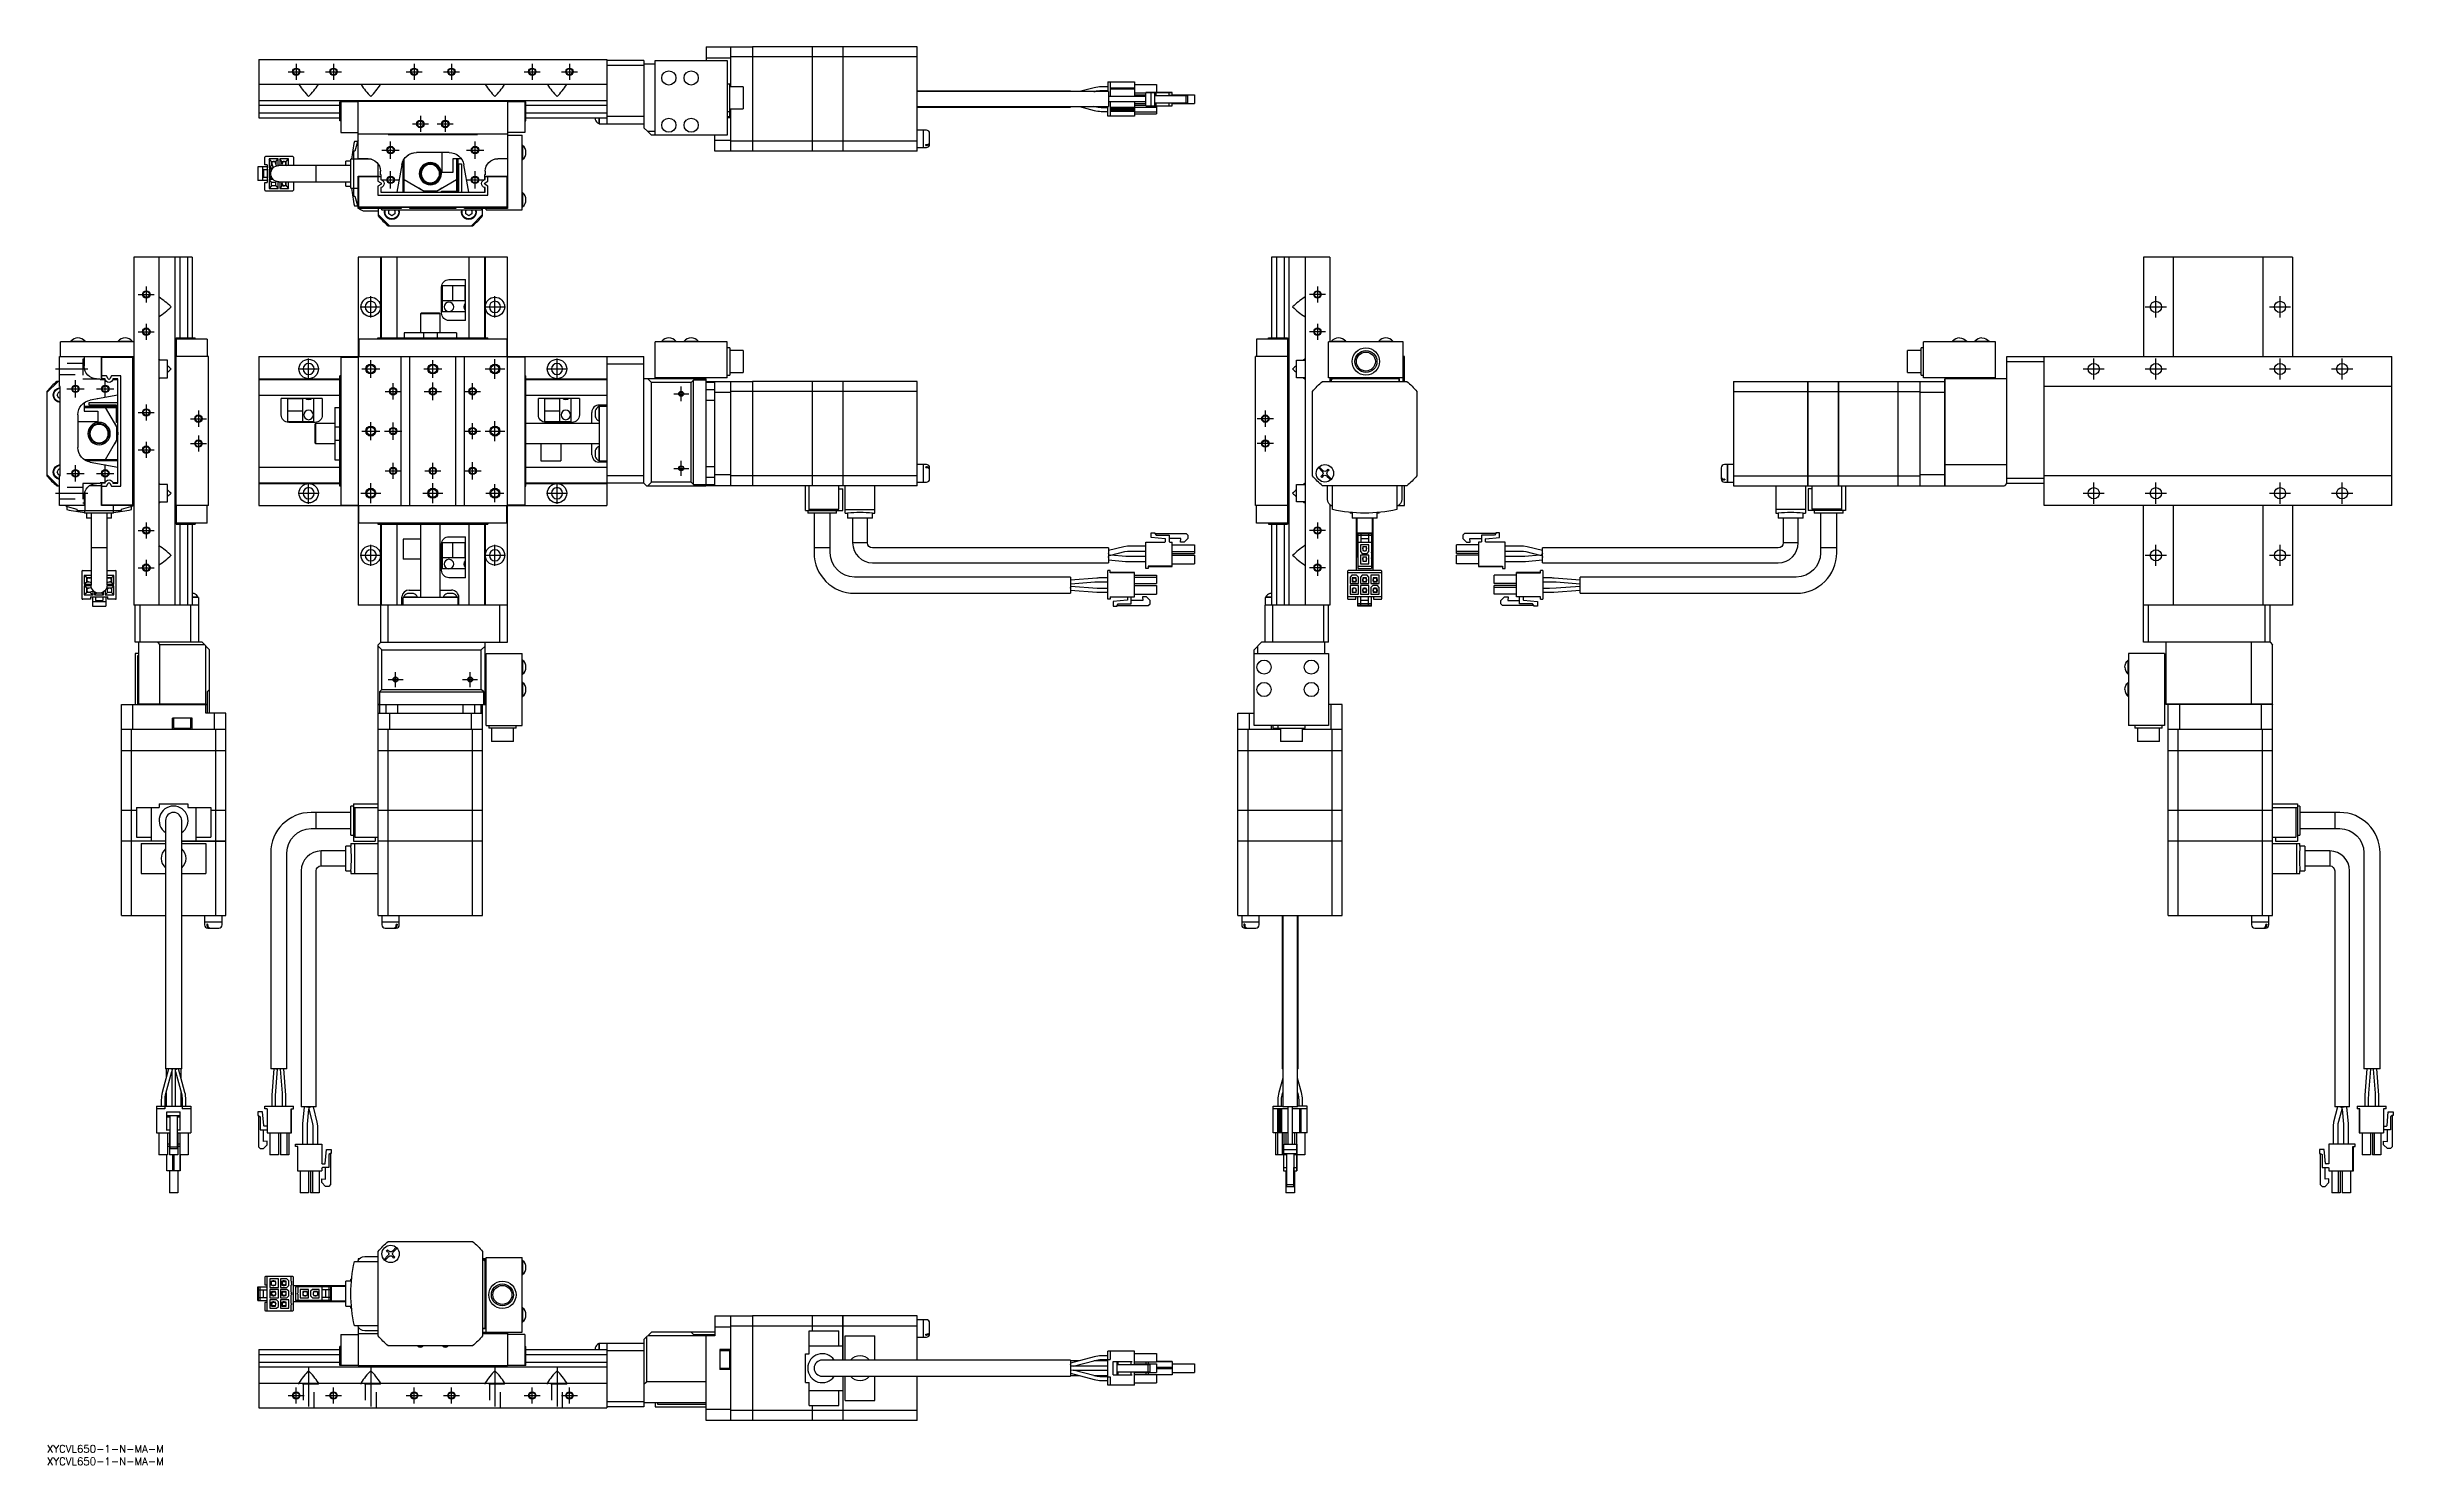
# Model space of a CAD drawing. Extents: x 0 to 945, y -8 to 563.
import ezdxf

# ---------------------------------------------------------------- set-up
doc = ezdxf.new("R2010")
doc.units = 0
doc.header["$LTSCALE"] = 0.5
doc.linetypes.add('CENTER', pattern=[50.8, 31.75, -6.35, 6.35, -6.35])
doc.linetypes.add('DASHED', pattern=[19.05, 12.7, -6.35])
for name, color, linetype in [('MSM_CENTER', 1, 'CENTER'), ('MSM_CONTINUOUS', 7, 'CONTINUOUS'), ('MSM_DASHED', 4, 'DASHED'), ('MSM_NARROW', 5, 'CONTINUOUS'), ('MSM_PART_NUMBER', 7, 'CONTINUOUS')]:
    doc.layers.add(name, color=color, linetype=linetype)
doc.styles.get("Standard").update_dxf_attribs({"font": 'txt.shx', "height": 3, "bigfont": 'bigfont.shx'})

msp = doc.modelspace()

# ---------------------------------------------------------------- texts
at = {"layer": 'MSM_PART_NUMBER'}
for p in [(0, -3), (0, -8)]:
    msp.add_text('XYCVL650-1-N-MA-M', height=3, dxfattribs=at).set_placement(p)

# ---------------------------------------------------------------- linework, layer by layer
at = {"layer": 'MSM_CENTER'}
for p, q in [((97.14, 552.8), (103.6, 552.8)), ((100.37, 556.03), (100.37, 549.57)), ((112.14, 552.8), (118.6, 552.8)), ((115.37, 556.03), (115.37, 549.57)), ((144.64, 552.8), (151.1, 552.8)), ((147.87, 556.03), (147.87, 549.57)), ((159.64, 552.8), (166.1, 552.8)), ((162.87, 556.03), (162.87, 549.57)), ((192.14, 552.8), (198.6, 552.8)), ((195.37, 556.03), (195.37, 549.57)), ((207.14, 552.8), (213.6, 552.8)), ((210.37, 556.03), (210.37, 549.57)), ((147.14, 531.8), (153.6, 531.8)), ((150.37, 535.03), (150.37, 528.57)), ((157.14, 531.8), (163.6, 531.8)), ((160.37, 535.03), (160.37, 528.57)), ((134.87, 521.3), (141.87, 521.3)), ((138.37, 517.8), (138.37, 524.8)), ((168.87, 521.3), (175.87, 521.3)), ((172.37, 517.8), (172.37, 524.8)), ((138.37, 505.8), (138.37, 512.8)), ((172.37, 505.8), (172.37, 512.8)), ((134.87, 509.3), (141.87, 509.3)), ((168.87, 509.3), (175.87, 509.3)), ((36.77, 463.17), (43.23, 463.17)), ((40, 466.4), (40, 459.94)), ((514.75, 463.17), (508.29, 463.17)), ((511.52, 466.4), (511.52, 459.94)), ((126.12, 458.17), (134.62, 458.17)), ((130.37, 453.92), (130.37, 462.42)), ((176.12, 458.17), (184.62, 458.17)), ((180.37, 453.92), (180.37, 462.42)), ((844.8, 458.17), (853.3, 458.17)), ((849.05, 453.92), (849.05, 462.42)), ((894.8, 458.17), (903.3, 458.17)), ((899.05, 453.92), (899.05, 462.42)), ((36.77, 448.17), (43.23, 448.17)), ((40, 451.4), (40, 444.94)), ((514.75, 448.17), (508.29, 448.17)), ((511.52, 451.4), (511.52, 444.94)), ((105.37, 428.92), (105.37, 437.42)), ((130.37, 429.55), (130.37, 436.79)), ((155.37, 429.55), (155.37, 436.79)), ((180.37, 429.17), (180.37, 437.17)), ((205.37, 428.92), (205.37, 437.42)), ((824.05, 428.92), (824.05, 437.42)), ((849.05, 428.92), (849.05, 437.42)), ((899.05, 428.92), (899.05, 437.42)), ((924.05, 428.92), (924.05, 437.42)), ((3.5, 433.17), (16.5, 433.17)), ((8, 425.17), (15, 425.17)), ((11.5, 421.67), (11.5, 428.67)), ((20, 425.17), (27, 425.17)), ((23.5, 421.67), (23.5, 428.67)), ((101.12, 433.17), (109.62, 433.17)), ((126.75, 433.17), (134, 433.17)), ((139.37, 420.94), (139.37, 427.4)), ((151.75, 433.17), (159, 433.17)), ((155.37, 420.67), (155.37, 427.67)), ((171.37, 420.94), (171.37, 427.4)), ((176.37, 433.17), (184.37, 433.17)), ((201.12, 433.17), (209.62, 433.17)), ((255.37, 420.17), (255.37, 426.17)), ((819.8, 433.17), (828.3, 433.17)), ((844.8, 433.17), (853.3, 433.17)), ((894.8, 433.17), (903.3, 433.17)), ((919.8, 433.17), (928.3, 433.17)), ((36.77, 415.67), (43.23, 415.67)), ((40, 418.9), (40, 412.44)), ((61, 416.4), (61, 409.94)), ((136.14, 424.17), (142.6, 424.17)), ((151.87, 424.17), (158.87, 424.17)), ((168.14, 424.17), (174.6, 424.17)), ((252.37, 423.17), (258.37, 423.17)), ((490.52, 416.4), (490.52, 409.94)), ((57.77, 413.17), (64.23, 413.17)), ((61, 406.4), (61, 399.94)), ((126.75, 408.17), (134, 408.17)), ((130.37, 404.55), (130.37, 411.79)), ((135.87, 408.17), (142.87, 408.17)), ((139.37, 404.67), (139.37, 411.67)), ((168.14, 408.17), (174.6, 408.17)), ((171.37, 404.94), (171.37, 411.4)), ((176.37, 408.17), (184.37, 408.17)), ((180.37, 404.17), (180.37, 412.17)), ((493.75, 413.17), (487.29, 413.17)), ((490.52, 406.4), (490.52, 399.94)), ((36.77, 400.67), (43.23, 400.67)), ((40, 403.9), (40, 397.44)), ((57.77, 403.17), (64.23, 403.17)), ((493.75, 403.17), (487.29, 403.17)), ((8, 391.17), (15, 391.17)), ((11.5, 387.94), (11.5, 394.4)), ((20, 391.17), (27, 391.17)), ((23.5, 387.67), (23.5, 394.67)), ((105.37, 378.92), (105.37, 387.42)), ((136.14, 392.17), (142.6, 392.17)), ((139.37, 388.94), (139.37, 395.4)), ((152.14, 392.17), (158.6, 392.17)), ((155.37, 388.94), (155.37, 395.4)), ((167.87, 392.17), (174.87, 392.17)), ((171.37, 388.67), (171.37, 395.67)), ((205.37, 378.92), (205.37, 387.42)), ((252.37, 393.17), (258.37, 393.17)), ((255.37, 390.17), (255.37, 396.17)), ((824.05, 378.92), (824.05, 387.42)), ((849.05, 378.92), (849.05, 387.42)), ((899.05, 378.92), (899.05, 387.42)), ((924.05, 378.92), (924.05, 387.42)), ((3.5, 383.17), (16.5, 383.17)), ((101.12, 383.17), (109.62, 383.17)), ((126.37, 383.17), (134.37, 383.17)), ((130.37, 379.17), (130.37, 387.17)), ((151.37, 383.17), (159.37, 383.17)), ((155.37, 379.17), (155.37, 387.17)), ((176.75, 383.17), (184, 383.17)), ((180.37, 379.55), (180.37, 386.79)), ((201.12, 383.17), (209.62, 383.17)), ((819.8, 383.17), (828.3, 383.17)), ((844.8, 383.17), (853.3, 383.17)), ((894.8, 383.17), (903.3, 383.17)), ((919.8, 383.17), (928.3, 383.17)), ((40, 371.4), (40, 364.94)), ((511.52, 371.4), (511.52, 364.94)), ((36.77, 368.17), (43.23, 368.17)), ((130.37, 353.92), (130.37, 362.42)), ((180.37, 353.92), (180.37, 362.42)), ((514.75, 368.17), (508.29, 368.17)), ((849.05, 353.92), (849.05, 362.42)), ((899.05, 353.92), (899.05, 362.42)), ((36.77, 353.17), (43.23, 353.17)), ((40, 356.4), (40, 349.94)), ((126.12, 358.17), (134.62, 358.17)), ((176.12, 358.17), (184.62, 358.17)), ((514.75, 353.17), (508.29, 353.17)), ((511.52, 356.4), (511.52, 349.94)), ((844.8, 358.17), (853.3, 358.17)), ((894.8, 358.17), (903.3, 358.17)), ((137.37, 308.17), (143.37, 308.17)), ((140.37, 305.17), (140.37, 311.17)), ((167.37, 308.17), (173.37, 308.17)), ((170.37, 305.17), (170.37, 311.17)), ((105.37, 31.5), (105.37, 13)), ((130.37, 31.5), (130.37, 13)), ((180.37, 31.5), (180.37, 13)), ((205.37, 31.5), (205.37, 13)), ((97.14, 20), (103.6, 20)), ((100.37, 16.77), (100.37, 23.23)), ((112.14, 20), (118.6, 20)), ((115.37, 16.77), (115.37, 23.23)), ((144.64, 20), (151.1, 20)), ((147.87, 16.77), (147.87, 23.23)), ((159.64, 20), (166.1, 20)), ((162.87, 16.77), (162.87, 23.23)), ((192.14, 20), (198.6, 20)), ((195.37, 16.77), (195.37, 23.23)), ((207.14, 20), (213.6, 20)), ((210.37, 16.77), (210.37, 23.23))]:
    msp.add_line(p, q, dxfattribs=at)
at = {"layer": 'MSM_CONTINUOUS'}
for p, q in [((85.37, 557.8), (225.37, 557.8)), ((85.37, 557.8), (85.37, 534.3)), ((225.37, 557.8), (225.37, 531.8)), ((240.37, 557.3), (225.37, 557.3)), ((240.37, 557.3), (240.37, 530.3)), ((244.87, 527.3), (244.87, 557.3)), ((244.87, 557.3), (273.87, 557.3)), ((265.37, 562.8), (265.37, 557.3)), ((265.37, 562.8), (284.07, 562.8)), ((275.37, 558.3), (265.37, 558.3)), ((273.87, 557.3), (273.87, 527.3)), ((275.37, 546.73), (275.37, 562.8)), ((284.07, 558.77), (275.37, 558.77)), ((284.07, 562.8), (284.07, 520.8)), ((284.12, 562.75), (284.07, 562.75)), ((284.12, 558.51), (284.07, 558.51)), ((284.12, 562.8), (284.12, 520.8)), ((308.07, 562.8), (284.12, 562.8)), ((308.07, 558.77), (284.12, 558.77)), ((308.07, 562.8), (308.07, 520.8)), ((308.12, 562.75), (308.07, 562.75)), ((308.12, 558.51), (308.07, 558.51)), ((308.12, 562.8), (308.12, 520.8)), ((320.37, 562.8), (308.12, 562.8)), ((320.37, 558.77), (308.12, 558.77)), ((320.37, 562.8), (320.37, 520.8)), ((320.42, 562.75), (320.37, 562.75)), ((320.42, 558.51), (320.37, 558.51)), ((320.42, 562.8), (320.42, 520.8)), ((350.37, 562.8), (320.42, 562.8)), ((350.37, 558.77), (320.42, 558.77)), ((350.37, 520.8), (350.37, 562.8)), ((240.37, 555.3), (225.37, 555.3)), ((244.87, 555.8), (240.37, 555.8)), ((427.12, 548.7), (427.12, 544.8)), ((427.12, 548.7), (437.82, 548.7)), ((428.12, 548.7), (428.12, 542.8)), ((437.82, 548.7), (437.82, 542.8)), ((85.37, 547.8), (225.37, 547.8)), ((85.37, 541.3), (225.37, 541.3)), ((85.37, 539.34), (117.87, 539.34)), ((101.63, 547.8), (101.47, 547.67)), ((109.12, 547.8), (109.27, 547.67)), ((117.87, 533.1), (117.87, 540.7)), ((125.37, 540.7), (117.87, 540.7)), ((118.37, 538.83), (117.87, 538.83)), ((118.37, 540.7), (118.37, 528.3)), ((185.37, 540.8), (125.37, 540.8)), ((125.37, 517.8), (125.37, 540.8)), ((126.63, 547.8), (126.47, 547.67)), ((134.12, 547.8), (134.27, 547.67)), ((176.63, 547.8), (176.47, 547.67)), ((184.12, 547.8), (184.27, 547.67)), ((185.37, 540.8), (185.37, 497.8)), ((192.87, 540.7), (185.37, 540.7)), ((192.37, 540.7), (192.37, 528.3)), ((192.37, 538.83), (192.87, 538.83)), ((192.87, 533.1), (192.87, 540.7)), ((192.87, 539.34), (225.37, 539.34)), ((201.63, 547.8), (201.47, 547.67)), ((209.12, 547.8), (209.27, 547.67)), ((274.87, 547.8), (273.87, 547.8)), ((274.87, 534.8), (274.87, 547.8)), ((280.37, 546.73), (274.87, 546.73)), ((280.37, 546.73), (280.37, 537.88)), ((412.12, 545.05), (350.37, 545.05)), ((427.37, 544.8), (350.37, 544.8)), ((350.37, 538.8), (427.37, 538.8)), ((350.37, 538.55), (412.12, 538.55)), ((412.12, 545.05), (412.12, 544.8)), ((412.12, 538.8), (412.12, 538.55)), ((421.61, 546.37), (415.75, 544.8)), ((415.75, 538.8), (421.61, 537.23)), ((421.54, 544.8), (422, 544.92)), ((422, 538.68), (421.54, 538.8)), ((427.12, 546.75), (424.49, 546.75)), ((424.49, 545.25), (427.12, 545.25)), ((427.12, 534.9), (427.12, 538.8)), ((427.37, 544.8), (427.37, 538.8)), ((433.75, 542.8), (427.37, 542.8)), ((434.28, 542.8), (427.37, 542.8)), ((427.37, 540.8), (433.75, 540.8)), ((437.82, 546.25), (428.12, 546.25)), ((437.82, 545.75), (428.12, 545.75)), ((428.12, 540.8), (428.12, 534.9)), ((437.82, 538.4), (428.12, 538.4)), ((435.02, 542.8), (433.75, 542.8)), ((433.75, 540.8), (435.02, 540.8)), ((434.47, 542.8), (434.28, 542.8)), ((442.37, 542.8), (434.47, 542.8)), ((442.37, 542.8), (435.02, 542.8)), ((435.02, 540.8), (442.37, 540.8)), ((437.82, 547.7), (446.72, 547.7)), ((437.82, 544.3), (442.37, 544.3)), ((437.82, 543.5), (442.37, 543.5)), ((437.82, 540.8), (437.82, 534.9)), ((437.82, 540.1), (442.37, 540.1)), ((437.82, 539.3), (442.37, 539.3)), ((437.82, 538.55), (446.72, 538.55)), ((442.37, 544.5), (450.02, 544.5)), ((442.37, 544.5), (442.37, 544.5)), ((443.37, 544.5), (442.37, 544.5)), ((442.37, 539.1), (442.37, 544.5)), ((442.37, 539.1), (444.57, 539.1)), ((453.07, 544.5), (443.37, 544.5)), ((444.57, 539.1), (444.57, 544.5)), ((444.57, 544.5), (446.07, 544.5)), ((450.14, 544.5), (444.57, 544.5)), ((444.57, 539.1), (446.07, 539.1)), ((446.07, 539.1), (446.07, 544.5)), ((446.07, 544.5), (446.57, 544.5)), ((446.07, 543.3), (446.57, 543.3)), ((446.07, 543.3), (458.67, 543.3)), ((446.07, 540.3), (458.67, 540.3)), ((446.07, 539.1), (446.57, 539.1)), ((446.57, 544.5), (451.82, 544.5)), ((446.57, 543.3), (446.57, 544.5)), ((446.57, 543.3), (451.82, 543.3)), ((446.57, 539.1), (446.57, 540.3)), ((446.57, 539.1), (451.82, 539.1)), ((446.72, 547.7), (446.72, 544.5)), ((446.72, 539.1), (446.72, 535.9)), ((450.02, 544.5), (450.32, 544.5)), ((450.32, 544.5), (450.14, 544.5)), ((451.82, 544.5), (452.12, 544.5)), ((451.82, 543.3), (451.82, 544.5)), ((456.51, 543.3), (451.82, 543.3)), ((452.12, 543.3), (451.82, 543.3)), ((451.82, 539.1), (451.82, 540.3)), ((451.82, 539.1), (452.12, 539.1)), ((452.12, 544.5), (453.07, 544.5)), ((452.12, 539.1), (453.07, 539.1)), ((453.07, 544.5), (453.07, 544.5)), ((453.07, 543.3), (453.07, 544.5)), ((453.07, 543.5), (461.97, 543.5)), ((453.07, 543.5), (461.97, 543.5)), ((453.07, 543.5), (461.97, 543.5)), ((453.07, 539.1), (453.07, 540.3)), ((453.07, 540.1), (461.97, 540.1)), ((456.37, 543.3), (456.51, 543.3)), ((457.87, 543.3), (456.37, 543.3)), ((459.37, 543.3), (457.87, 543.3)), ((458.67, 543.3), (459.37, 543.3)), ((458.67, 540.3), (458.67, 543.3)), ((458.67, 540.3), (459.37, 540.3)), ((459.37, 540.3), (459.37, 543.3)), ((461.97, 543.5), (461.97, 540.1)), ((85.37, 536.26), (117.87, 536.26)), ((85.37, 534.3), (117.87, 534.3)), ((118.37, 536.78), (117.87, 536.78)), ((118.37, 533.1), (117.87, 533.1)), ((192.37, 536.78), (192.87, 536.78)), ((192.37, 533.1), (192.87, 533.1)), ((192.87, 536.26), (225.37, 536.26)), ((192.87, 534.3), (225.37, 534.3)), ((220.72, 534.3), (220.72, 533.59)), ((222.17, 534.3), (222.17, 531.94)), ((222.17, 531.94), (222.37, 531.94)), ((222.37, 534.3), (222.37, 531.8)), ((222.37, 531.8), (240.37, 531.8)), ((240.37, 534.8), (225.37, 534.8)), ((241.87, 528.8), (240.37, 530.3)), ((273.87, 536.8), (274.87, 536.8)), ((273.87, 534.8), (274.87, 534.8)), ((275.37, 534.3), (273.87, 534.3)), ((274.87, 537.88), (280.37, 537.88)), ((275.37, 520.8), (275.37, 537.88)), ((352.87, 529.3), (350.37, 529.3)), ((352.87, 522.3), (352.87, 529.3)), ((352.92, 529.25), (352.87, 529.25)), ((352.92, 522.3), (352.92, 529.3)), ((354.07, 529.3), (352.92, 529.3)), ((427.12, 538.35), (424.5, 538.35)), ((424.5, 536.85), (427.12, 536.85)), ((437.82, 534.9), (427.12, 534.9)), ((437.82, 537.9), (428.12, 537.9)), ((437.82, 537.85), (428.12, 537.85)), ((437.82, 537.35), (428.12, 537.35)), ((437.82, 537.3), (428.12, 537.3)), ((437.82, 536.8), (428.12, 536.8)), ((437.82, 536.65), (446.72, 536.65)), ((437.82, 535.9), (446.72, 535.9)), ((118.37, 528.3), (125.37, 528.3)), ((123.97, 520.8), (123.37, 520.8)), ((123.37, 520.8), (123.37, 502.8)), ((125.13, 524.8), (123.8, 524.8)), ((125.07, 524.63), (123.97, 520.8)), ((125.37, 527.8), (185.37, 527.8)), ((137.37, 527.8), (137.37, 527.5)), ((137.37, 527.5), (173.37, 527.5)), ((137.62, 527.5), (137.62, 527.8)), ((140.12, 527.8), (140.12, 527.5)), ((161.97, 520.3), (148.78, 520.3)), ((159.17, 512.3), (159.17, 520.3)), ((168.62, 527.5), (168.62, 527.8)), ((171.12, 527.8), (171.12, 527.5)), ((173.37, 527.5), (173.37, 527.8)), ((192.37, 528.3), (185.37, 528.3)), ((185.37, 527.3), (191.37, 527.3)), ((191.37, 497.3), (191.37, 527.3)), ((191.53, 523.15), (191.37, 523.15)), ((191.53, 523.15), (191.53, 517.45)), ((244.87, 528.8), (241.87, 528.8)), ((243.37, 527.3), (241.87, 528.8)), ((273.87, 527.3), (243.37, 527.3)), ((268.87, 520.8), (268.87, 527.3)), ((268.87, 525.3), (275.37, 525.3)), ((284.07, 520.8), (268.87, 520.8)), ((284.07, 524.83), (275.37, 524.83)), ((284.12, 525.09), (284.07, 525.09)), ((284.12, 520.85), (284.07, 520.85)), ((308.07, 524.83), (284.12, 524.83)), ((308.07, 520.8), (284.12, 520.8)), ((308.12, 525.09), (308.07, 525.09)), ((308.12, 520.85), (308.07, 520.85)), ((320.37, 524.83), (308.12, 524.83)), ((320.37, 520.8), (308.12, 520.8)), ((320.42, 525.09), (320.37, 525.09)), ((320.42, 520.85), (320.37, 520.85)), ((350.37, 524.83), (320.42, 524.83)), ((350.37, 520.8), (320.42, 520.8)), ((350.37, 522.3), (352.87, 522.3)), ((352.87, 522.35), (352.92, 522.35)), ((352.92, 522.3), (354.07, 522.3)), ((353.87, 523.51), (354.07, 523.51)), ((353.87, 523.16), (353.87, 523.51)), ((353.87, 523.16), (354.07, 523.16)), ((355.37, 523.6), (355.37, 528)), ((84.87, 514.5), (84.87, 509.1)), ((88.67, 514.5), (84.87, 514.5)), ((86.79, 514.5), (86.79, 509.1)), ((87.17, 513.3), (87.17, 510.3)), ((88.67, 513.3), (87.17, 513.3)), ((88.67, 510.3), (87.17, 510.3)), ((87.67, 515.3), (87.67, 518.4)), ((88.67, 515.3), (87.67, 515.3)), ((98.97, 518.7), (87.97, 518.7)), ((88.67, 515.3), (88.67, 508.3)), ((93.12, 517.8), (89.47, 517.8)), ((89.47, 517.8), (89.47, 514.2)), ((90.42, 516.75), (89.47, 517.8)), ((90.42, 515.25), (89.47, 514.2)), ((89.47, 514.2), (91.02, 514.2)), ((90.67, 513.6), (89.47, 513.6)), ((89.47, 513.6), (89.47, 510)), ((90.26, 512.73), (89.47, 513.6)), ((90.26, 510.87), (89.47, 510)), ((90.42, 515.25), (90.42, 516.75)), ((90.42, 516.75), (92.17, 516.75)), ((90.73, 515.25), (90.42, 515.25)), ((90.58, 515.8), (91.06, 514.08)), ((91.8, 516.75), (92.17, 516.38)), ((92.39, 514.9), (92.02, 516.2)), ((92.17, 516.75), (93.12, 517.8)), ((92.17, 516.75), (92.17, 515.66)), ((92.34, 515.07), (92.47, 514.92)), ((93.12, 515.04), (93.12, 517.8)), ((122.37, 515.05), (93.37, 515.05)), ((93.72, 517.8), (93.72, 515.05)), ((97.27, 517.8), (93.72, 517.8)), ((94.62, 516.75), (93.72, 517.8)), ((94.78, 516.21), (94.43, 515.05)), ((94.62, 515.69), (94.62, 516.75)), ((94.62, 516.75), (96.37, 516.75)), ((96, 516.75), (96.37, 516.38)), ((96, 515.05), (96.22, 515.79)), ((96.06, 515.25), (96.37, 515.25)), ((96.37, 515.63), (96.08, 515.34)), ((96.37, 516.75), (97.27, 517.8)), ((96.37, 515.25), (96.37, 516.75)), ((96.37, 515.25), (96.55, 515.05)), ((97.27, 515.05), (97.27, 517.8)), ((99.27, 518.4), (99.27, 515.05)), ((108.37, 508.55), (108.37, 515.05)), ((120.37, 515.05), (120.37, 516.8)), ((122.37, 516.8), (120.37, 516.8)), ((122.37, 505.98), (122.37, 517.62)), ((123.37, 517.62), (122.37, 517.62)), ((130.72, 517.58), (123.37, 517.58)), ((129.27, 517.8), (125.37, 517.8)), ((125.37, 497.8), (125.37, 510.8)), ((125.37, 510.8), (133.97, 510.8)), ((125.57, 498.3), (125.57, 510.7)), ((125.57, 510.7), (134.37, 510.7)), ((133.17, 510.7), (133.17, 508.83)), ((133.37, 510.8), (133.37, 515.66)), ((133.37, 515.66), (133.37, 515.66)), ((133.97, 510.8), (133.97, 510.7)), ((134.27, 511.3), (134.27, 512.8)), ((134.57, 511.3), (134.27, 511.3)), ((134.37, 511.3), (134.37, 509.38)), ((134.57, 509.34), (134.57, 511.3)), ((142.87, 515.34), (140.93, 504.3)), ((143.37, 504.3), (143.37, 516.75)), ((143.87, 516.3), (143.37, 516.3)), ((143.87, 504.3), (143.87, 517.75)), ((163.37, 512.3), (159.17, 512.3)), ((163.37, 517.8), (163.37, 512.3)), ((166.84, 517.8), (163.37, 517.8)), ((164.87, 517.75), (164.87, 504.8)), ((165.37, 517.8), (165.37, 504.8)), ((165.87, 504.8), (165.87, 515.8)), ((165.87, 515.8), (166.87, 515.8)), ((166.87, 515.8), (166.87, 504.3)), ((169.82, 504.3), (167.87, 515.34)), ((168.37, 512.3), (168.37, 512.51)), ((168.41, 512.3), (168.37, 512.3)), ((176.47, 511.3), (176.17, 511.3)), ((176.17, 511.3), (176.17, 509.34)), ((176.37, 509.38), (176.37, 510.7)), ((176.37, 510.7), (185.17, 510.7)), ((176.47, 512.8), (176.47, 511.3)), ((176.77, 510.7), (176.77, 510.8)), ((176.77, 510.8), (185.37, 510.8)), ((177.57, 508.83), (177.57, 510.7)), ((185.37, 517.8), (181.47, 517.8)), ((185.17, 510.7), (185.17, 498.3)), ((191.37, 517.45), (191.53, 517.45)), ((88.67, 509.1), (84.87, 509.1)), ((87.67, 505.2), (87.67, 508.3)), ((87.67, 508.3), (88.67, 508.3)), ((87.97, 504.9), (98.97, 504.9)), ((89.47, 510), (90.67, 510)), ((91.18, 509.4), (89.47, 509.4)), ((89.47, 509.4), (89.47, 505.8)), ((90.42, 508.35), (89.47, 509.4)), ((90.42, 506.85), (89.47, 505.8)), ((89.47, 505.8), (93.12, 505.8)), ((90.42, 508.35), (92.17, 508.35)), ((90.42, 506.85), (90.42, 508.35)), ((92.17, 506.85), (90.42, 506.85)), ((91.8, 508.35), (92.17, 507.98)), ((92.17, 507.23), (91.8, 506.85)), ((92.17, 508.35), (92.47, 508.68)), ((92.17, 506.85), (92.17, 508.35)), ((92.17, 506.85), (93.12, 505.8)), ((93.12, 505.8), (93.12, 508.56)), ((93.37, 508.55), (122.37, 508.55)), ((93.72, 508.55), (93.72, 505.8)), ((94.62, 506.85), (93.72, 505.8)), ((93.72, 505.8), (97.27, 505.8)), ((94.43, 508.55), (94.78, 507.39)), ((94.62, 506.85), (94.62, 507.91)), ((96.37, 506.85), (94.62, 506.85)), ((96.22, 507.81), (96, 508.55)), ((96.37, 507.23), (96, 506.85)), ((96.37, 508.35), (96.06, 508.35)), ((96.08, 508.27), (96.37, 507.98)), ((96.37, 508.35), (96.55, 508.55)), ((96.37, 506.85), (96.37, 508.35)), ((96.37, 506.85), (97.27, 505.8)), ((97.27, 505.8), (97.27, 508.55)), ((99.27, 508.55), (99.27, 505.2)), ((120.37, 506.8), (120.37, 508.55)), ((120.37, 506.8), (122.37, 506.8)), ((122.37, 505.98), (123.37, 505.98)), ((123.37, 506.02), (125.37, 506.02)), ((123.37, 502.8), (123.97, 502.8)), ((123.97, 502.8), (125.07, 498.97)), ((133.17, 508.83), (134.37, 508.14)), ((134.37, 507.46), (133.17, 506.78)), ((133.17, 506.78), (133.17, 503.1)), ((133.17, 503.1), (177.57, 503.1)), ((134.37, 506.23), (134.37, 504.3)), ((134.57, 504.6), (134.37, 504.8)), ((134.37, 504.3), (176.37, 504.3)), ((134.57, 504.3), (134.57, 506.26)), ((151.67, 504.8), (143.87, 509.3)), ((157.08, 504.8), (151.67, 504.8)), ((164.87, 509.3), (157.08, 504.8)), ((158.87, 504.3), (158.87, 504.8)), ((158.87, 504.8), (165.87, 504.8)), ((176.17, 506.26), (176.17, 504.3)), ((176.37, 504.3), (176.37, 506.23)), ((176.38, 508.14), (177.57, 508.83)), ((177.57, 506.78), (176.38, 507.46)), ((177.57, 503.1), (177.57, 506.78)), ((191.53, 504.15), (191.37, 504.15)), ((191.53, 504.15), (191.53, 498.45)), ((123.8, 498.8), (125.13, 498.8)), ((142.57, 497.8), (125.37, 497.8)), ((185.17, 498.3), (125.57, 498.3)), ((127.95, 496.8), (133.37, 496.8)), ((133.37, 497.8), (133.37, 494.83)), ((133.37, 495.3), (137.87, 490.8)), ((134.37, 497.8), (134.87, 497.3)), ((134.87, 497.3), (174.87, 497.3)), ((137.62, 497.02), (138.11, 497.3)), ((137.62, 495.58), (137.62, 497.02)), ((138.87, 494.86), (137.62, 495.58)), ((140.12, 495.58), (138.87, 494.86)), ((139.64, 497.3), (140.12, 497.02)), ((140.12, 497.02), (140.12, 495.58)), ((142.57, 498.15), (142.57, 497.8)), ((146.17, 498.15), (142.57, 498.15)), ((146.17, 497.8), (146.17, 498.15)), ((164.57, 497.8), (146.17, 497.8)), ((164.57, 498.15), (164.57, 497.8)), ((168.17, 498.15), (164.57, 498.15)), ((168.17, 497.8), (168.17, 498.15)), ((185.37, 497.8), (168.17, 497.8)), ((168.62, 497.02), (169.11, 497.3)), ((168.62, 495.58), (168.62, 497.02)), ((169.87, 494.86), (168.62, 495.58)), ((171.12, 495.58), (169.87, 494.86)), ((170.64, 497.3), (171.12, 497.02)), ((170.87, 490.8), (175.37, 495.3)), ((171.12, 497.02), (171.12, 495.58)), ((174.87, 497.3), (175.37, 497.8)), ((175.37, 494.83), (175.37, 497.8)), ((176.87, 497.3), (176.87, 497.8)), ((176.87, 497.3), (191.37, 497.3)), ((191.37, 498.45), (191.53, 498.45)), ((137.4, 490.8), (171.34, 490.8)), ((35, 478.17), (35, 338.17)), ((58.5, 478.17), (35, 478.17)), ((45, 478.17), (45, 338.17)), ((51.5, 478.17), (51.5, 338.17)), ((53.46, 478.17), (53.46, 445.67)), ((56.54, 478.17), (56.54, 445.67)), ((58.5, 478.17), (58.5, 445.67)), ((125.37, 478.17), (125.37, 338.17)), ((185.37, 478.17), (125.37, 478.17)), ((134.27, 478.17), (134.27, 445.67)), ((134.57, 478.17), (134.57, 445.67)), ((140.93, 478.17), (140.93, 445.67)), ((169.82, 478.17), (169.82, 445.67)), ((176.17, 478.17), (176.17, 445.67)), ((176.47, 478.17), (176.47, 445.67)), ((185.37, 323.17), (185.37, 478.17)), ((493.02, 478.17), (493.02, 445.67)), ((516.52, 478.17), (493.02, 478.17)), ((494.98, 478.17), (494.98, 445.67)), ((498.06, 478.17), (498.06, 445.67)), ((500.02, 478.17), (500.02, 338.17)), ((506.52, 478.17), (506.52, 338.17)), ((516.52, 478.17), (516.52, 444.17)), ((904.05, 478.17), (844.05, 478.17)), ((844.05, 478.17), (844.05, 438.17)), ((856.05, 478.17), (856.05, 438.17)), ((892.05, 478.17), (892.05, 438.17)), ((904.05, 478.17), (904.05, 438.17)), ((158.87, 455.67), (158.87, 466.17)), ((168.5, 466.67), (159.17, 466.67)), ((159.17, 466.67), (159.17, 456.17)), ((161.87, 469.17), (168.5, 469.17)), ((163.37, 460.67), (163.37, 466.67)), ((168.37, 460.67), (168.37, 466.67)), ((168.5, 452.67), (168.5, 469.17)), ((45, 461.91), (45.13, 462.07)), ((45, 454.43), (45.13, 454.27)), ((150.67, 455.67), (150.37, 455.37)), ((158.37, 455.37), (150.37, 455.37)), ((150.37, 455.37), (150.37, 447.67)), ((158.07, 455.67), (150.67, 455.67)), ((158.37, 455.37), (158.07, 455.67)), ((158.37, 447.67), (158.37, 455.37)), ((168.5, 460.67), (159.17, 460.67)), ((168.5, 456.17), (159.17, 456.17)), ((506.52, 461.91), (506.39, 462.07)), ((506.52, 454.43), (506.39, 454.27)), ((35, 444.17), (5.5, 444.17)), ((5.5, 438.17), (5.5, 444.17)), ((9.65, 444.33), (15.35, 444.33)), ((9.65, 444.33), (9.65, 444.17)), ((15.35, 444.17), (15.35, 444.33)), ((28.65, 444.33), (34.35, 444.33)), ((28.65, 444.33), (28.65, 444.17)), ((34.35, 444.17), (34.35, 444.33)), ((52.1, 445.67), (52.1, 438.17)), ((52.1, 445.67), (59.7, 445.67)), ((64.5, 445.17), (52.1, 445.17)), ((53.97, 445.17), (53.97, 445.67)), ((56.02, 445.17), (56.02, 445.67)), ((59.7, 445.17), (59.7, 445.67)), ((64.5, 445.17), (64.5, 438.17)), ((125.57, 445.17), (125.57, 438.17)), ((185.17, 445.17), (125.57, 445.17)), ((133.17, 445.67), (177.57, 445.67)), ((133.17, 445.17), (133.17, 445.67)), ((143.87, 447.67), (143.87, 445.67)), ((164.87, 447.67), (143.87, 447.67)), ((151.67, 447.67), (151.67, 445.67)), ((157.08, 447.67), (157.08, 445.67)), ((168.5, 452.67), (161.87, 452.67)), ((164.87, 447.67), (164.87, 445.67)), ((177.57, 445.17), (177.57, 445.67)), ((185.17, 445.17), (185.17, 438.17)), ((244.87, 429.67), (244.87, 444.17)), ((273.87, 444.17), (244.87, 444.17)), ((247.52, 444.33), (253.22, 444.33)), ((247.52, 444.33), (247.52, 444.17)), ((253.22, 444.17), (253.22, 444.33)), ((256.52, 444.33), (262.22, 444.33)), ((256.52, 444.33), (256.52, 444.17)), ((262.22, 444.17), (262.22, 444.33)), ((273.87, 429.67), (273.87, 444.17)), ((487.02, 445.17), (487.02, 438.17)), ((499.42, 445.17), (487.02, 445.17)), ((491.82, 445.67), (499.42, 445.67)), ((491.82, 445.17), (491.82, 445.67)), ((495.49, 445.17), (495.49, 445.67)), ((497.54, 445.17), (497.54, 445.67)), ((499.42, 445.67), (499.42, 438.17)), ((516.02, 429.67), (516.02, 444.17)), ((546.02, 444.17), (516.02, 444.17)), ((517.17, 444.33), (522.87, 444.33)), ((517.17, 444.33), (517.17, 444.17)), ((522.87, 444.17), (522.87, 444.33)), ((536.17, 444.33), (541.87, 444.33)), ((536.17, 444.33), (536.17, 444.17)), ((541.87, 444.17), (541.87, 444.33)), ((546.02, 428.17), (546.02, 444.17)), ((784.55, 444.17), (755.55, 444.17)), ((755.55, 429.67), (755.55, 444.17)), ((767.2, 444.33), (772.9, 444.33)), ((767.2, 444.33), (767.2, 444.17)), ((772.9, 444.17), (772.9, 444.33)), ((776.2, 444.33), (781.9, 444.33)), ((776.2, 444.33), (776.2, 444.17)), ((781.9, 444.17), (781.9, 444.33)), ((784.55, 429.67), (784.55, 444.17)), ((5, 438.17), (35, 438.17)), ((5, 426.17), (5, 438.17)), ((15, 438.17), (15, 434.27)), ((22, 429.57), (22, 438.17)), ((22.1, 429.17), (22.1, 437.97)), ((22.1, 437.97), (34.5, 437.97)), ((34.5, 437.97), (34.5, 378.37)), ((45, 436.91), (45.13, 437.07)), ((48.5, 436.67), (45, 436.67)), ((48.5, 429.67), (48.5, 436.67)), ((65, 438.17), (52, 438.17)), ((52, 378.17), (52, 438.17)), ((65, 378.17), (65, 438.17)), ((85.37, 438.17), (85.37, 378.17)), ((85.37, 438.17), (240.37, 438.17)), ((118.37, 437.97), (125.37, 437.97)), ((118.37, 437.97), (118.37, 378.37)), ((142.57, 378.17), (142.57, 438.17)), ((146.17, 378.17), (146.17, 438.17)), ((164.57, 378.17), (164.57, 438.17)), ((168.17, 378.17), (168.17, 438.17)), ((192.37, 437.97), (185.37, 437.97)), ((192.37, 437.97), (192.37, 378.37)), ((225.37, 438.17), (225.37, 378.17)), ((240.37, 435.17), (225.37, 435.17)), ((240.37, 387.17), (240.37, 438.17)), ((274.87, 441.67), (273.87, 441.67)), ((274.87, 441.67), (274.87, 430.67)), ((280.37, 440.6), (274.87, 440.6)), ((280.37, 440.6), (280.37, 431.75)), ((499.52, 438.17), (486.52, 438.17)), ((486.52, 378.17), (486.52, 438.17)), ((499.52, 378.17), (499.52, 438.17)), ((503.02, 436.67), (506.52, 436.67)), ((503.02, 429.67), (503.02, 436.67)), ((506.52, 436.91), (506.39, 437.07)), ((546.52, 438.17), (546.02, 438.17)), ((546.52, 428.17), (546.52, 438.17)), ((749.05, 431.75), (749.05, 440.6)), ((754.55, 440.6), (749.05, 440.6)), ((754.55, 430.67), (754.55, 441.67)), ((755.55, 441.67), (754.55, 441.67)), ((789.05, 438.17), (944.05, 438.17)), ((789.05, 387.17), (789.05, 438.17)), ((789.05, 436.17), (804.05, 436.17)), ((804.05, 378.17), (804.05, 438.17)), ((944.05, 378.17), (944.05, 438.17)), ((4.5, 428.17), (0, 423.67)), ((5, 428.17), (4.03, 428.17)), ((5.3, 426.17), (5, 426.17)), ((5.3, 390.17), (5.3, 426.17)), ((20, 429.27), (21.5, 429.27)), ((21.5, 429.27), (21.5, 428.97)), ((21.5, 428.97), (23.46, 428.97)), ((22.1, 429.57), (22, 429.57)), ((23.97, 430.37), (22.1, 430.37)), ((23.42, 429.17), (22.1, 429.17)), ((24.66, 429.18), (23.97, 430.37)), ((26.02, 430.37), (25.34, 429.18)), ((29.7, 430.37), (26.02, 430.37)), ((26.54, 428.97), (28.5, 428.97)), ((28.5, 429.17), (26.58, 429.17)), ((28.5, 387.17), (28.5, 429.17)), ((29.7, 385.97), (29.7, 430.37)), ((45, 429.67), (48.5, 429.67)), ((45, 429.43), (45.13, 429.27)), ((85.37, 429.27), (117.87, 429.27)), ((85.37, 428.97), (117.87, 428.97)), ((117.87, 385.97), (117.87, 430.37)), ((118.37, 430.37), (117.87, 430.37)), ((192.37, 430.37), (192.87, 430.37)), ((192.87, 385.97), (192.87, 430.37)), ((192.87, 429.27), (225.37, 429.27)), ((192.87, 428.97), (225.37, 428.97)), ((265.37, 429.17), (240.37, 429.17)), ((243.37, 427.67), (241.87, 429.17)), ((259.37, 427.67), (243.37, 427.67)), ((243.37, 387.67), (243.37, 427.67)), ((273.87, 429.67), (244.87, 429.67)), ((247.49, 429.67), (247.49, 429.17)), ((248.93, 429.67), (248.93, 429.17)), ((251.82, 429.67), (251.82, 429.17)), ((253.26, 429.67), (253.26, 429.17)), ((256.49, 429.67), (256.49, 429.17)), ((257.93, 429.67), (257.93, 429.17)), ((260.37, 428.67), (259.37, 427.67)), ((259.37, 387.67), (259.37, 427.67)), ((265.37, 428.67), (260.37, 428.67)), ((260.37, 386.67), (260.37, 428.67)), ((260.82, 429.67), (260.82, 429.17)), ((262.26, 429.67), (262.26, 429.17)), ((265.37, 386.17), (265.37, 429.17)), ((265.37, 428.17), (284.07, 428.17)), ((268.87, 427.67), (265.37, 427.67)), ((268.87, 386.17), (268.87, 428.17)), ((273.87, 430.67), (274.87, 430.67)), ((274.87, 431.75), (280.37, 431.75)), ((275.37, 386.17), (275.37, 428.17)), ((284.07, 428.17), (284.07, 386.17)), ((284.12, 428.12), (284.07, 428.12)), ((284.12, 428.17), (284.12, 386.17)), ((308.07, 428.17), (284.12, 428.17)), ((308.07, 428.17), (308.07, 386.17)), ((308.12, 428.12), (308.07, 428.12)), ((308.12, 428.17), (308.12, 386.17)), ((320.37, 428.17), (308.12, 428.17)), ((320.37, 428.17), (320.37, 386.17)), ((320.42, 428.12), (320.37, 428.12)), ((320.42, 428.17), (320.42, 386.17)), ((350.37, 428.17), (320.42, 428.17)), ((350.37, 386.17), (350.37, 428.17)), ((506.52, 429.67), (503.02, 429.67)), ((506.52, 429.43), (506.39, 429.27)), ((513.55, 428.17), (547.49, 428.17)), ((546.02, 429.67), (516.02, 429.67)), ((516.52, 429.67), (516.52, 428.17)), ((517.52, 429.17), (516.52, 428.17)), ((517.02, 429.67), (517.02, 428.17)), ((517.52, 429.67), (517.52, 429.17)), ((544.52, 429.17), (517.52, 429.17)), ((520.02, 429.67), (520.02, 429.17)), ((522.52, 429.67), (522.52, 429.17)), ((536.52, 429.67), (536.52, 429.17)), ((539.02, 429.67), (539.02, 429.17)), ((541.52, 429.67), (541.52, 429.17)), ((544.42, 428.17), (544.42, 429.17)), ((544.52, 428.17), (544.52, 429.17)), ((679.05, 428.17), (709, 428.17)), ((679.05, 428.17), (679.05, 386.17)), ((709, 386.17), (709, 428.17)), ((709, 428.12), (709.05, 428.12)), ((709.05, 428.17), (721.3, 428.17)), ((709.05, 386.17), (709.05, 428.17)), ((721.3, 386.17), (721.3, 428.17)), ((721.3, 428.12), (721.35, 428.12)), ((721.35, 428.17), (745.3, 428.17)), ((721.35, 386.17), (721.35, 428.17)), ((745.3, 386.17), (745.3, 428.17)), ((745.3, 428.12), (745.35, 428.12)), ((745.35, 428.17), (764.05, 428.17)), ((745.35, 386.17), (745.35, 428.17)), ((749.05, 431.75), (754.55, 431.75)), ((754.05, 428.17), (754.05, 386.17)), ((754.55, 430.67), (755.55, 430.67)), ((784.55, 429.67), (755.55, 429.67)), ((789.05, 429.17), (764.05, 429.17)), ((764.05, 429.17), (764.05, 386.17)), ((764.15, 394.67), (764.15, 429.17)), ((767.16, 429.67), (767.16, 429.17)), ((768.61, 429.67), (768.61, 429.17)), ((771.49, 429.67), (771.49, 429.17)), ((772.94, 429.67), (772.94, 429.17)), ((776.16, 429.67), (776.16, 429.17)), ((777.61, 429.67), (777.61, 429.17)), ((780.49, 429.67), (780.49, 429.17)), ((781.94, 429.67), (781.94, 429.17)), ((944.05, 426.17), (804.05, 426.17)), ((0, 424.14), (0, 390.2)), ((4.06, 422.67), (4.78, 423.92)), ((4.78, 421.42), (4.06, 422.67)), ((4.78, 423.92), (5.3, 423.92)), ((5.3, 421.42), (4.78, 421.42)), ((15, 419.64), (15, 416.17)), ((15, 418.17), (28, 418.17)), ((15, 416.17), (20.5, 416.17)), ((15.05, 417.67), (28, 417.67)), ((17, 419.67), (28.5, 419.67)), ((17, 418.67), (17, 419.67)), ((28, 418.67), (17, 418.67)), ((28.5, 422.62), (17.46, 420.67)), ((20.5, 421.17), (20.29, 421.17)), ((20.5, 421.21), (20.5, 421.17)), ((20.5, 416.17), (20.5, 411.97)), ((23.5, 417.67), (28, 409.88)), ((28, 411.67), (28, 418.67)), ((35, 420.97), (34.65, 420.97)), ((34.65, 420.97), (34.65, 417.37)), ((34.65, 417.37), (35, 417.37)), ((85.37, 422.62), (117.87, 422.62)), ((110.87, 421.3), (94.37, 421.3)), ((94.37, 414.67), (94.37, 421.3)), ((96.87, 421.3), (96.87, 411.97)), ((102.87, 421.17), (96.87, 421.17)), ((102.87, 416.17), (96.87, 416.17)), ((102.87, 421.3), (102.87, 411.97)), ((107.37, 421.3), (107.37, 411.97)), ((110.87, 421.3), (110.87, 414.67)), ((115.87, 417.67), (115.87, 396.67)), ((115.87, 417.67), (117.87, 417.67)), ((192.87, 422.62), (225.37, 422.62)), ((214.37, 421.3), (197.87, 421.3)), ((197.87, 414.67), (197.87, 421.3)), ((200.37, 421.3), (200.37, 411.97)), ((206.37, 421.17), (200.37, 421.17)), ((206.37, 416.17), (200.37, 416.17)), ((206.37, 421.3), (206.37, 411.97)), ((210.87, 421.3), (210.87, 411.97)), ((214.37, 421.3), (214.37, 414.67)), ((219.37, 411.17), (219.37, 415.66)), ((220.72, 416.38), (220.72, 413.96)), ((222.17, 418.03), (222.17, 412.31)), ((222.37, 418.03), (222.17, 418.03)), ((225.37, 418.66), (222.37, 418.66)), ((222.37, 418.17), (222.37, 396.17)), ((222.37, 418.17), (225.37, 418.17)), ((265.37, 424.91), (268.87, 424.91)), ((268.87, 420.44), (265.37, 420.44)), ((275.37, 423.67), (268.87, 423.67)), ((284.07, 424.14), (275.37, 424.14)), ((284.12, 423.88), (284.07, 423.88)), ((308.07, 424.14), (284.12, 424.14)), ((308.12, 423.88), (308.07, 423.88)), ((320.37, 424.14), (308.12, 424.14)), ((320.42, 423.88), (320.37, 423.88)), ((350.37, 424.14), (320.42, 424.14)), ((509.52, 390.2), (509.52, 424.14)), ((551.52, 424.14), (551.52, 390.2)), ((679.05, 424.14), (709, 424.14)), ((709, 423.88), (709.05, 423.88)), ((709.05, 424.14), (721.3, 424.14)), ((721.3, 423.88), (721.35, 423.88)), ((721.35, 424.14), (745.3, 424.14)), ((745.3, 423.88), (745.35, 423.88)), ((745.35, 424.14), (754.05, 424.14)), ((764.05, 423.67), (754.05, 423.67)), ((12.5, 414.76), (12.5, 401.58)), ((20.5, 411.97), (12.5, 411.97)), ((28.5, 411.67), (28, 411.67)), ((28, 409.88), (28, 404.47)), ((107.37, 411.97), (96.87, 411.97)), ((107.87, 411.67), (97.37, 411.67)), ((108.17, 411.17), (107.87, 410.87)), ((107.87, 410.87), (107.87, 403.47)), ((108.17, 411.17), (108.17, 403.17)), ((115.87, 411.17), (108.17, 411.17)), ((115.87, 409.88), (117.87, 409.88)), ((222.37, 411.17), (192.87, 411.17)), ((210.87, 411.97), (200.37, 411.97)), ((211.37, 411.67), (200.87, 411.67)), ((222.17, 412.31), (222.37, 412.31)), ((28, 404.47), (23.5, 396.67)), ((35, 398.97), (34.65, 398.97)), ((34.65, 398.97), (34.65, 395.37)), ((107.87, 403.47), (108.17, 403.17)), ((108.17, 403.17), (115.87, 403.17)), ((115.87, 404.47), (117.87, 404.47)), ((192.87, 403.17), (222.37, 403.17)), ((198.87, 403.17), (198.87, 396.17)), ((206.87, 403.17), (206.87, 396.17)), ((219.37, 398.66), (219.37, 403.17)), ((220.72, 400.38), (220.72, 397.96)), ((222.17, 402.03), (222.17, 396.31)), ((222.37, 402.03), (222.17, 402.03)), ((0, 390.67), (4.5, 386.17)), ((4.06, 391.67), (4.78, 392.92)), ((4.78, 390.42), (4.06, 391.67)), ((4.78, 392.92), (5.3, 392.92)), ((5.3, 390.42), (4.78, 390.42)), ((5, 378.17), (5, 390.17)), ((5, 390.17), (5.3, 390.17)), ((28.5, 396.67), (15.05, 396.67)), ((28.5, 396.17), (16.05, 396.17)), ((16.5, 396.67), (16.5, 396.17)), ((17.46, 395.67), (28.5, 393.72)), ((21.5, 387.37), (21.5, 387.07)), ((23.46, 387.37), (21.5, 387.37)), ((28.5, 387.37), (26.54, 387.37)), ((28.2, 387.37), (28, 387.17)), ((34.65, 395.37), (35, 395.37)), ((85.37, 393.72), (117.87, 393.72)), ((85.37, 387.37), (117.87, 387.37)), ((115.87, 396.67), (117.87, 396.67)), ((192.87, 393.72), (225.37, 393.72)), ((192.87, 387.37), (225.37, 387.37)), ((198.87, 396.17), (206.87, 396.17)), ((222.17, 396.31), (222.37, 396.31)), ((222.37, 396.17), (225.37, 396.17)), ((225.37, 395.66), (222.37, 395.66)), ((240.37, 390.17), (225.37, 390.17)), ((241.87, 386.17), (243.37, 387.67)), ((259.37, 387.67), (243.37, 387.67)), ((259.37, 387.67), (260.37, 386.67)), ((265.37, 393.91), (268.87, 393.91)), ((268.87, 389.44), (265.37, 389.44)), ((268.87, 390.67), (275.37, 390.67)), ((284.07, 390.2), (275.37, 390.2)), ((284.12, 390.46), (284.07, 390.46)), ((308.07, 390.2), (284.12, 390.2)), ((308.12, 390.46), (308.07, 390.46)), ((320.37, 390.2), (308.12, 390.2)), ((320.42, 390.46), (320.37, 390.46)), ((350.37, 390.2), (320.42, 390.2)), ((352.87, 394.67), (350.37, 394.67)), ((350.37, 387.67), (352.87, 387.67)), ((352.87, 387.67), (352.87, 394.67)), ((352.92, 394.62), (352.87, 394.62)), ((352.87, 387.72), (352.92, 387.72)), ((352.92, 387.67), (352.92, 394.67)), ((354.07, 394.67), (352.92, 394.67)), ((352.92, 387.67), (354.07, 387.67)), ((353.87, 393.82), (354.07, 393.82)), ((353.87, 393.46), (353.87, 393.82)), ((353.87, 393.46), (354.07, 393.46)), ((355.37, 388.97), (355.37, 393.37)), ((513.46, 391.88), (511.87, 393.46)), ((512.23, 393.82), (513.81, 392.23)), ((512.86, 389.86), (513.46, 390.46)), ((513.21, 389.51), (512.86, 389.86)), ((513.81, 390.11), (513.21, 389.51)), ((515.23, 392.23), (515.83, 392.83)), ((515.89, 389.45), (515.23, 390.11)), ((516.18, 392.48), (515.58, 391.88)), ((515.58, 390.46), (516.24, 389.8)), ((515.83, 392.83), (516.18, 392.48)), ((516.81, 388.53), (515.89, 389.45)), ((516.24, 389.8), (517.16, 388.88)), ((674.05, 393.37), (674.05, 388.97)), ((676.5, 394.67), (675.35, 394.67)), ((675.55, 388.88), (675.35, 388.88)), ((675.55, 388.53), (675.35, 388.53)), ((675.35, 387.67), (676.5, 387.67)), ((675.55, 388.88), (675.55, 388.53)), ((676.5, 394.67), (676.5, 387.67)), ((676.55, 394.62), (676.5, 394.62)), ((676.5, 387.72), (676.55, 387.72)), ((676.55, 394.67), (676.55, 387.67)), ((679.05, 394.67), (676.55, 394.67)), ((676.55, 387.67), (679.05, 387.67)), ((679.05, 390.2), (709, 390.2)), ((709, 390.46), (709.05, 390.46)), ((709.05, 390.2), (721.3, 390.2)), ((721.3, 390.46), (721.35, 390.46)), ((721.35, 390.2), (745.3, 390.2)), ((745.3, 390.46), (745.35, 390.46)), ((745.35, 390.2), (754.05, 390.2)), ((754.05, 390.67), (764.05, 390.67)), ((764.05, 394.7), (764.14, 394.66)), ((764.14, 394.66), (764.15, 394.67)), ((764.14, 386.18), (764.14, 394.66)), ((764.15, 394.67), (789.05, 394.67)), ((789.05, 389.17), (804.05, 389.17)), ((944.05, 390.17), (804.05, 390.17)), ((4.03, 386.17), (5, 386.17)), ((15, 378.17), (5, 378.17)), ((8, 377.92), (8, 376.6)), ((8.17, 377.87), (12, 376.77)), ((15, 382.07), (15, 378.17)), ((15.22, 383.52), (15.22, 376.17)), ((22, 386.17), (17.14, 386.17)), ((17.14, 386.17), (17.14, 386.17)), ((21.5, 387.07), (20, 387.07)), ((23.42, 387.17), (21.5, 387.17)), ((22, 378.17), (22, 386.77)), ((22, 386.77), (22.1, 386.77)), ((35, 378.17), (22, 378.17)), ((22.1, 378.37), (22.1, 387.17)), ((22.1, 385.97), (23.97, 385.97)), ((34.5, 378.37), (22.1, 378.37)), ((23.97, 385.97), (24.66, 387.17)), ((25.34, 387.17), (26.02, 385.97)), ((26.02, 385.97), (29.7, 385.97)), ((26.58, 387.17), (28.5, 387.17)), ((26.78, 376.17), (26.78, 378.17)), ((30, 376.77), (33.83, 377.87)), ((34, 376.6), (34, 377.92)), ((45, 386.91), (45.13, 387.07)), ((48.5, 386.67), (45, 386.67)), ((45, 379.67), (48.5, 379.67)), ((45, 379.43), (45.13, 379.27)), ((48.5, 379.67), (48.5, 386.67)), ((65, 378.17), (52, 378.17)), ((52.1, 378.17), (52.1, 370.67)), ((64.5, 371.17), (64.5, 378.17)), ((85.37, 387.07), (117.87, 387.07)), ((85.37, 378.17), (225.37, 378.17)), ((118.37, 385.97), (117.87, 385.97)), ((118.37, 378.37), (125.37, 378.37)), ((125.57, 371.17), (125.57, 378.17)), ((185.17, 371.17), (185.17, 378.17)), ((192.37, 378.37), (185.37, 378.37)), ((192.37, 385.97), (192.87, 385.97)), ((192.87, 387.07), (225.37, 387.07)), ((240.37, 387.17), (225.37, 387.17)), ((240.37, 387.17), (241.37, 386.17)), ((241.37, 386.17), (265.27, 386.17)), ((260.37, 386.67), (265.28, 386.67)), ((265.28, 386.18), (265.27, 386.17)), ((265.37, 386.8), (265.28, 386.67)), ((265.28, 386.18), (265.28, 386.67)), ((265.28, 386.18), (265.37, 386.27)), ((265.37, 386.67), (268.87, 386.67)), ((284.07, 386.17), (265.37, 386.17)), ((284.12, 386.22), (284.07, 386.22)), ((320.37, 386.17), (284.12, 386.17)), ((305.37, 376.17), (305.37, 386.17)), ((306.87, 376.17), (306.87, 386.17)), ((308.12, 386.22), (308.07, 386.22)), ((318.87, 376.77), (318.87, 386.17)), ((318.87, 384.97), (320.37, 384.97)), ((320.42, 386.22), (320.37, 386.22)), ((320.37, 376.17), (320.37, 384.97)), ((350.37, 386.17), (320.42, 386.17)), ((321.37, 375.18), (321.37, 386.17)), ((333.37, 375.18), (333.37, 386.17)), ((499.52, 378.17), (486.52, 378.17)), ((487.02, 371.17), (487.02, 378.17)), ((499.42, 378.17), (499.42, 370.67)), ((503.02, 379.67), (503.02, 386.67)), ((503.02, 386.67), (506.52, 386.67)), ((506.52, 379.67), (503.02, 379.67)), ((506.52, 386.91), (506.39, 387.07)), ((506.52, 379.43), (506.39, 379.27)), ((547.49, 386.17), (513.55, 386.17)), ((515.52, 380.75), (515.52, 386.17)), ((516.52, 378.52), (516.52, 338.17)), ((516.52, 378.17), (516.99, 378.17)), ((517.52, 376.6), (517.52, 386.17)), ((543.52, 386.17), (543.52, 376.6)), ((544.05, 378.17), (546.52, 378.17)), ((545.52, 386.17), (545.52, 380.75)), ((546.52, 378.17), (546.52, 386.17)), ((679.05, 386.17), (709, 386.17)), ((696.05, 386.17), (696.05, 375.18)), ((708.05, 386.17), (708.05, 375.18)), ((709, 386.22), (709.05, 386.22)), ((709.05, 386.17), (745.3, 386.17)), ((710.55, 384.97), (709.05, 384.97)), ((709.05, 384.97), (709.05, 376.17)), ((710.55, 386.17), (710.55, 376.77)), ((721.3, 386.22), (721.35, 386.22)), ((722.55, 386.17), (722.55, 376.17)), ((724.05, 386.17), (724.05, 376.17)), ((745.3, 386.22), (745.35, 386.22)), ((745.35, 386.17), (764.05, 386.17)), ((764.14, 386.18), (764.05, 386.27)), ((764.15, 386.17), (764.14, 386.18)), ((764.15, 386.17), (788.05, 386.17)), ((789.05, 387.17), (788.05, 386.17)), ((789.05, 387.17), (804.05, 387.17)), ((944.05, 378.17), (804.05, 378.17)), ((844.05, 323.17), (844.05, 378.17)), ((856.05, 378.17), (856.05, 338.17)), ((892.05, 378.17), (892.05, 338.17)), ((904.05, 378.17), (904.05, 338.17)), ((12, 376.77), (12, 376.17)), ((12, 376.17), (30, 376.17)), ((15.18, 376.17), (15.18, 375.17)), ((26.82, 375.17), (15.18, 375.17)), ((16, 375.17), (16, 373.17)), ((17.75, 373.17), (16, 373.17)), ((17.75, 375.17), (17.75, 346.17)), ((24.25, 346.17), (24.25, 375.17)), ((26, 373.17), (24.25, 373.17)), ((26, 373.17), (26, 375.17)), ((26.82, 375.17), (26.82, 376.17)), ((30, 376.17), (30, 376.77)), ((64.5, 371.17), (52.1, 371.17)), ((52.1, 370.67), (59.7, 370.67)), ((53.46, 370.67), (53.46, 338.17)), ((53.97, 371.17), (53.97, 370.67)), ((56.02, 371.17), (56.02, 370.67)), ((56.54, 370.67), (56.54, 338.17)), ((58.5, 370.67), (58.5, 338.17)), ((59.7, 371.17), (59.7, 370.67)), ((185.17, 371.17), (125.57, 371.17)), ((133.17, 371.17), (133.17, 370.67)), ((133.17, 370.67), (177.57, 370.67)), ((134.27, 370.67), (134.27, 338.17)), ((134.57, 370.67), (134.57, 338.17)), ((140.93, 370.67), (140.93, 338.17)), ((150.37, 370.67), (150.37, 341.17)), ((158.37, 341.17), (158.37, 370.67)), ((169.82, 370.67), (169.82, 338.17)), ((176.17, 370.67), (176.17, 338.17)), ((176.47, 370.67), (176.47, 338.17)), ((177.57, 371.17), (177.57, 370.67)), ((305.37, 376.17), (320.37, 376.17)), ((306.3, 376.17), (306.3, 375.17)), ((317.94, 375.17), (306.3, 375.17)), ((306.87, 376.77), (318.87, 376.77)), ((308.87, 375.17), (308.87, 359.17)), ((315.37, 359.17), (315.37, 375.17)), ((317.94, 375.17), (317.94, 376.17)), ((321.37, 376.6), (333.37, 376.6)), ((321.37, 375.18), (322.37, 375.18)), ((322.37, 375.18), (322.37, 373.17)), ((332.37, 373.17), (322.37, 373.17)), ((324.37, 373.17), (324.37, 363.17)), ((330.37, 363.17), (330.37, 373.17)), ((332.37, 375.18), (333.37, 375.18)), ((332.37, 373.17), (332.37, 375.18)), ((499.42, 371.17), (487.02, 371.17)), ((491.82, 371.17), (491.82, 370.67)), ((491.82, 370.67), (499.42, 370.67)), ((493.02, 370.67), (493.02, 338.17)), ((494.98, 370.67), (494.98, 338.17)), ((495.49, 371.17), (495.49, 370.67)), ((497.54, 371.17), (497.54, 370.67)), ((498.06, 370.67), (498.06, 338.17)), ((524.7, 375.46), (524.7, 375.17)), ((525.52, 375.17), (524.7, 375.17)), ((525.52, 375.38), (525.52, 373.17)), ((535.52, 373.17), (525.52, 373.17)), ((527.27, 352.07), (527.27, 373.17)), ((527.52, 358.17), (527.52, 373.17)), ((533.52, 373.17), (533.52, 358.17)), ((533.77, 373.17), (533.77, 352.07)), ((535.52, 373.17), (535.52, 375.38)), ((536.34, 375.17), (535.52, 375.17)), ((536.34, 375.17), (536.34, 375.46)), ((708.05, 376.6), (696.05, 376.6)), ((696.05, 375.18), (697.05, 375.18)), ((697.05, 375.18), (697.05, 373.17)), ((707.05, 373.17), (697.05, 373.17)), ((699.05, 373.17), (699.05, 363.17)), ((705.05, 363.17), (705.05, 373.17)), ((707.05, 375.18), (708.05, 375.18)), ((707.05, 373.17), (707.05, 375.18)), ((724.05, 376.17), (709.05, 376.17)), ((722.55, 376.77), (710.55, 376.77)), ((711.48, 376.17), (711.48, 375.17)), ((723.12, 375.17), (711.48, 375.17)), ((714.05, 375.17), (714.05, 359.17)), ((720.55, 359.17), (720.55, 375.17)), ((723.12, 375.17), (723.12, 376.17)), ((24.25, 361.17), (17.75, 361.17)), ((45, 361.91), (45.13, 362.07)), ((143.37, 364.67), (143.37, 356.67)), ((150.37, 364.67), (143.37, 364.67)), ((158.87, 352.17), (158.87, 362.67)), ((168.5, 363.17), (159.17, 363.17)), ((159.17, 363.17), (159.17, 352.67)), ((161.87, 365.67), (168.5, 365.67)), ((163.37, 357.17), (163.37, 363.17)), ((168.37, 357.17), (168.37, 363.17)), ((168.5, 349.17), (168.5, 365.67)), ((315.37, 361.17), (308.87, 361.17)), ((330.37, 363.17), (324.37, 363.17)), ((427.37, 361.17), (332.37, 361.17)), ((433.5, 361.65), (427.37, 360.05)), ((427.37, 361.17), (427.37, 355.17)), ((427.59, 358.18), (427.37, 359.02)), ((428.32, 358.23), (434.01, 359.72)), ((435.02, 361.85), (433.5, 361.65)), ((434.01, 359.72), (435.02, 359.85)), ((442.37, 361.85), (435.02, 361.85)), ((435.02, 359.85), (442.37, 359.85)), ((442.37, 363.47), (450.02, 363.47)), ((442.37, 352.87), (442.37, 363.47)), ((442.37, 363.47), (450.02, 363.47)), ((444.57, 367.27), (446.07, 367.27)), ((444.57, 367.27), (446.07, 367.27)), ((444.57, 365.36), (444.57, 367.27)), ((450.14, 364.87), (444.57, 365.36)), ((446.07, 367.27), (446.07, 366.97)), ((446.07, 366.97), (446.57, 366.27)), ((446.07, 366.97), (446.57, 366.27)), ((446.07, 366.97), (458.67, 366.97)), ((446.07, 366.97), (458.67, 366.97)), ((446.57, 366.27), (451.82, 366.27)), ((446.57, 366.27), (451.82, 366.27)), ((450.03, 363.47), (450.02, 363.47)), ((450.32, 363.77), (450.32, 364.67)), ((451.82, 366.27), (451.82, 363.77)), ((456.51, 364.97), (451.82, 364.97)), ((452.12, 363.47), (453.07, 363.47)), ((452.12, 363.47), (452.12, 363.47)), ((452.12, 363.47), (453.07, 363.47)), ((453.07, 353.62), (453.07, 363.47)), ((453.07, 362.37), (461.97, 362.37)), ((453.07, 362.37), (461.97, 362.37)), ((453.07, 359.72), (461.97, 359.72)), ((453.07, 358.97), (461.97, 358.97)), ((456.37, 363.47), (456.51, 364.97)), ((456.37, 363.47), (456.51, 364.97)), ((457.87, 363.47), (456.37, 363.47)), ((459.37, 364.97), (457.87, 363.47)), ((458.67, 366.97), (459.37, 366.27)), ((458.67, 366.97), (459.37, 366.27)), ((459.37, 366.27), (459.37, 364.97)), ((461.97, 362.37), (461.97, 358.97)), ((506.52, 361.91), (506.39, 362.07)), ((527.52, 361.17), (527.27, 361.17)), ((527.82, 363.17), (527.52, 363.17)), ((527.82, 367.27), (533.22, 367.27)), ((527.82, 367.27), (527.82, 352.87)), ((527.82, 366.97), (533.22, 366.97)), ((527.82, 366.27), (533.22, 366.27)), ((527.82, 363.47), (533.22, 363.47)), ((528.82, 362.37), (528.82, 359.72)), ((532.22, 362.37), (528.82, 362.37)), ((528.82, 359.72), (529.57, 358.97)), ((529.02, 366.97), (529.02, 363.47)), ((529.02, 364.97), (532.02, 364.97)), ((529.57, 358.97), (531.47, 358.97)), ((529.62, 361.22), (529.62, 360.72)), ((529.77, 361.22), (529.62, 361.22)), ((529.62, 360.72), (529.77, 360.72)), ((529.72, 361.72), (531.32, 361.72)), ((529.72, 361.72), (529.72, 361.22)), ((529.72, 360.72), (529.72, 360.07)), ((529.72, 360.07), (530.04, 360.07)), ((529.77, 361.72), (529.77, 360.35)), ((529.77, 360.35), (530.14, 359.97)), ((530.14, 359.97), (530.89, 359.97)), ((530.89, 359.97), (531.27, 360.35)), ((530.99, 360.07), (531.32, 360.07)), ((531.27, 360.35), (531.27, 361.72)), ((531.27, 361.22), (531.42, 361.22)), ((531.27, 360.72), (531.42, 360.72)), ((531.32, 361.22), (531.32, 361.72)), ((531.32, 360.07), (531.32, 360.72)), ((531.42, 360.72), (531.42, 361.22)), ((531.47, 358.97), (532.22, 359.72)), ((532.02, 366.97), (532.02, 363.47)), ((532.22, 359.72), (532.22, 362.37)), ((533.22, 367.27), (533.22, 352.87)), ((533.52, 363.17), (533.22, 363.17)), ((533.77, 361.17), (533.52, 361.17)), ((567.45, 358.97), (567.45, 362.37)), ((576.35, 362.37), (567.45, 362.37)), ((576.35, 359.72), (567.45, 359.72)), ((576.35, 358.97), (567.45, 358.97)), ((576.35, 358.97), (567.45, 358.97)), ((570.75, 366.97), (570.05, 366.27)), ((570.05, 366.27), (570.05, 364.97)), ((570.05, 364.97), (571.55, 363.47)), ((570.05, 364.97), (571.55, 363.47)), ((583.35, 366.97), (570.75, 366.97)), ((571.55, 363.47), (573.05, 363.47)), ((571.55, 363.47), (573.05, 363.47)), ((572.92, 364.97), (577.6, 364.97)), ((573.05, 363.47), (572.92, 364.97)), ((572.92, 364.97), (577.6, 364.97)), ((577.3, 363.47), (576.35, 363.47)), ((576.35, 363.47), (576.35, 353.87)), ((577.6, 366.27), (577.6, 363.77)), ((582.85, 366.27), (577.6, 366.27)), ((579.1, 363.77), (579.1, 364.67)), ((579.28, 364.87), (584.85, 365.36)), ((579.28, 364.87), (584.85, 365.36)), ((579.28, 364.87), (580.44, 364.97)), ((579.28, 364.87), (580.44, 364.97)), ((587.05, 363.47), (579.4, 363.47)), ((580.44, 364.97), (580.44, 364.97)), ((583.35, 366.97), (582.85, 366.27)), ((583.35, 367.27), (583.35, 366.97)), ((584.85, 367.27), (583.35, 367.27)), ((584.85, 365.36), (584.85, 367.27)), ((587.05, 352.87), (587.05, 363.47)), ((594.41, 361.85), (587.05, 361.85)), ((587.05, 359.85), (594.41, 359.85)), ((595.92, 361.65), (594.41, 361.85)), ((594.41, 359.85), (595.42, 359.72)), ((595.42, 359.72), (601.1, 358.23)), ((602.05, 360.05), (595.92, 361.65)), ((602.05, 359.02), (601.83, 358.18)), ((601.87, 358.31), (602.05, 359.02)), ((602.05, 355.17), (602.05, 361.17)), ((697.05, 361.17), (602.05, 361.17)), ((705.05, 363.17), (699.05, 363.17)), ((720.55, 361.17), (714.05, 361.17)), ((14.1, 351.77), (14.1, 340.77)), ((14.4, 352.07), (17.75, 352.07)), ((16.05, 349.17), (15, 350.07)), ((17.75, 350.07), (15, 350.07)), ((15, 350.07), (15, 346.52)), ((24.25, 352.07), (27.6, 352.07)), ((27, 350.07), (24.25, 350.07)), ((25.95, 349.17), (27, 350.07)), ((27, 346.52), (27, 350.07)), ((27.9, 340.77), (27.9, 351.77)), ((45, 354.43), (45.13, 354.27)), ((150.37, 356.67), (143.37, 356.67)), ((168.5, 357.17), (159.17, 357.17)), ((168.5, 352.67), (159.17, 352.67)), ((332.37, 355.17), (427.37, 355.17)), ((427.12, 340.47), (427.12, 352.07)), ((428.12, 352.07), (427.12, 352.07)), ((427.37, 357.32), (427.47, 358.32)), ((427.37, 356.32), (434.18, 355.66)), ((427.56, 358.31), (427.47, 358.32)), ((427.59, 358.18), (428.32, 358.23)), ((428.12, 351.07), (428.12, 352.07)), ((437.82, 351.32), (428.12, 351.32)), ((437.82, 351.07), (428.12, 351.07)), ((434.37, 357.65), (428.32, 358.23)), ((434.18, 355.66), (434.47, 355.65)), ((434.47, 357.65), (434.37, 357.65)), ((442.37, 357.65), (434.47, 357.65)), ((434.47, 355.65), (442.37, 355.65)), ((437.82, 341.47), (437.82, 351.32)), ((437.82, 350.17), (446.72, 350.17)), ((443.37, 352.87), (442.37, 352.87)), ((453.07, 353.87), (443.37, 353.87)), ((443.37, 353.87), (443.37, 352.87)), ((443.37, 353.62), (453.07, 353.62)), ((446.72, 350.17), (446.72, 346.77)), ((453.07, 358.17), (461.97, 358.17)), ((453.07, 358.17), (461.97, 358.17)), ((453.07, 354.77), (461.97, 354.77)), ((461.97, 358.17), (461.97, 354.77)), ((506.52, 354.43), (506.39, 354.27)), ((523.62, 351.77), (523.62, 340.77)), ((525.52, 351.07), (523.62, 351.07)), ((537.12, 352.07), (523.92, 352.07)), ((525.37, 350.17), (524.62, 349.42)), ((527.27, 350.17), (525.37, 350.17)), ((526.07, 351.07), (526.02, 351.07)), ((526.62, 351.07), (526.57, 351.07)), ((529.99, 351.07), (527.12, 351.07)), ((528.02, 349.42), (527.27, 350.17)), ((527.82, 353.87), (530.27, 353.87)), ((527.82, 352.87), (533.22, 352.87)), ((528.82, 358.17), (528.82, 354.77)), ((532.22, 358.17), (528.82, 358.17)), ((528.82, 354.77), (532.22, 354.77)), ((529.57, 350.17), (528.82, 349.42)), ((531.47, 350.17), (529.57, 350.17)), ((529.77, 357.02), (529.62, 357.02)), ((529.62, 357.02), (529.62, 356.52)), ((529.62, 356.52), (529.77, 356.52)), ((529.72, 357.52), (531.32, 357.52)), ((529.72, 357.52), (529.72, 357.02)), ((529.72, 356.52), (529.72, 355.87)), ((529.72, 355.87), (530.04, 355.87)), ((529.77, 357.52), (529.77, 356.15)), ((529.77, 356.15), (530.14, 355.77)), ((530.14, 355.77), (530.89, 355.77)), ((530.54, 351.07), (530.49, 351.07)), ((530.77, 353.87), (533.22, 353.87)), ((530.89, 355.77), (531.27, 356.15)), ((530.99, 355.87), (531.32, 355.87)), ((534.47, 351.07), (531.04, 351.07)), ((531.27, 356.15), (531.27, 357.52)), ((531.27, 357.02), (531.42, 357.02)), ((531.27, 356.52), (531.42, 356.52)), ((531.32, 357.02), (531.32, 357.52)), ((531.32, 355.87), (531.32, 356.52)), ((531.42, 356.52), (531.42, 357.02)), ((532.22, 349.42), (531.47, 350.17)), ((532.22, 354.77), (532.22, 358.17)), ((536.42, 350.17), (533.02, 350.17)), ((533.02, 350.17), (533.02, 346.77)), ((537.42, 351.07), (534.97, 351.07)), ((536.42, 346.77), (536.42, 350.17)), ((537.42, 340.77), (537.42, 351.77)), ((567.45, 354.77), (567.45, 358.17)), ((576.35, 358.17), (567.45, 358.17)), ((576.35, 354.77), (567.45, 354.77)), ((576.35, 354.77), (567.45, 354.77)), ((576.35, 353.87), (586.05, 353.87)), ((576.35, 353.87), (586.05, 353.87)), ((576.35, 353.87), (576.35, 353.62)), ((576.35, 353.62), (586.05, 353.62)), ((582.7, 346.77), (582.7, 350.17)), ((591.6, 350.17), (582.7, 350.17)), ((586.05, 353.87), (586.05, 352.87)), ((586.05, 352.87), (587.05, 352.87)), ((586.05, 352.87), (587.05, 352.87)), ((594.96, 357.65), (587.05, 357.65)), ((587.05, 355.65), (594.96, 355.65)), ((591.6, 341.47), (591.6, 351.32)), ((601.3, 351.32), (591.6, 351.32)), ((591.6, 351.07), (601.3, 351.07)), ((595.05, 357.65), (594.96, 357.65)), ((594.96, 355.65), (595.24, 355.66)), ((601.1, 358.23), (595.05, 357.65)), ((595.24, 355.66), (602.05, 356.32)), ((601.1, 358.23), (601.83, 358.18)), ((601.3, 351.07), (601.3, 352.07)), ((602.3, 352.07), (601.3, 352.07)), ((601.87, 358.31), (601.83, 358.18)), ((601.83, 358.18), (601.87, 358.31)), ((601.96, 358.32), (601.87, 358.31)), ((601.96, 358.32), (602.05, 357.32)), ((602.05, 355.17), (697.05, 355.17)), ((602.3, 352.07), (602.3, 340.47)), ((17.5, 340.47), (14.4, 340.47)), ((16.05, 347.42), (15, 346.52)), ((15, 346.52), (17.75, 346.52)), ((15, 345.92), (15, 342.27)), ((16.05, 344.97), (15, 345.92)), ((17.76, 345.92), (15, 345.92)), ((16.05, 343.22), (15, 342.27)), ((15, 342.27), (18.6, 342.27)), ((16.05, 348.8), (16.42, 349.17)), ((16.05, 347.42), (16.05, 349.17)), ((17.55, 349.17), (16.05, 349.17)), ((17.11, 347.42), (16.05, 347.42)), ((16.05, 344.6), (16.42, 344.97)), ((16.05, 343.22), (16.05, 344.97)), ((17.14, 344.97), (16.05, 344.97)), ((17.55, 343.22), (16.05, 343.22)), ((16.59, 347.58), (17.75, 347.23)), ((17.9, 345.18), (16.6, 344.82)), ((17, 343.37), (18.72, 343.85)), ((17.75, 348.8), (17.01, 349.02)), ((17.17, 349.17), (17.46, 348.88)), ((17.5, 341.47), (17.5, 340.47)), ((17.5, 341.47), (24.5, 341.47)), ((17.55, 349.17), (17.75, 349.34)), ((17.55, 348.86), (17.55, 349.17)), ((17.55, 343.53), (17.55, 343.22)), ((17.55, 343.22), (18.6, 342.27)), ((17.73, 345.14), (17.88, 345.27)), ((18.3, 341.47), (18.3, 337.67)), ((18.6, 342.27), (18.6, 343.82)), ((19.2, 343.47), (19.2, 342.27)), ((20.07, 343.06), (19.2, 342.27)), ((19.2, 342.27), (22.8, 342.27)), ((19.5, 341.47), (19.5, 339.97)), ((21.93, 343.06), (22.8, 342.27)), ((22.5, 341.47), (22.5, 339.97)), ((22.8, 342.27), (22.8, 343.47)), ((23.4, 343.98), (23.4, 342.27)), ((24.45, 343.22), (23.4, 342.27)), ((23.4, 342.27), (27, 342.27)), ((23.7, 341.47), (23.7, 337.67)), ((24.45, 344.97), (24.12, 345.27)), ((27, 345.92), (24.24, 345.92)), ((24.45, 349.17), (24.25, 349.34)), ((24.99, 349.02), (24.25, 348.8)), ((24.25, 347.23), (25.41, 347.58)), ((24.25, 346.52), (27, 346.52)), ((24.45, 349.17), (24.45, 348.86)), ((25.95, 349.17), (24.45, 349.17)), ((25.95, 344.97), (24.45, 344.97)), ((24.45, 344.6), (24.82, 344.97)), ((24.45, 343.22), (24.45, 344.97)), ((25.95, 343.22), (24.45, 343.22)), ((24.5, 340.47), (24.5, 341.47)), ((27.6, 340.47), (24.5, 340.47)), ((24.54, 348.88), (24.82, 349.17)), ((25.95, 347.42), (24.89, 347.42)), ((25.57, 349.17), (25.95, 348.8)), ((25.57, 344.97), (25.95, 344.6)), ((25.95, 349.17), (25.95, 347.42)), ((25.95, 347.42), (27, 346.52)), ((25.95, 344.97), (27, 345.92)), ((25.95, 344.97), (25.95, 343.22)), ((25.95, 343.22), (27, 342.27)), ((27, 342.27), (27, 345.92)), ((59.21, 342.82), (58.5, 342.82)), ((60.86, 341.37), (58.5, 341.37)), ((61, 341.17), (58.5, 341.17)), ((60.86, 341.17), (60.86, 341.37)), ((61, 341.17), (61, 323.17)), ((142.86, 338.17), (142.86, 341.17)), ((143.37, 338.17), (143.37, 341.17)), ((165.37, 341.17), (143.37, 341.17)), ((149.23, 341.37), (143.51, 341.37)), ((143.51, 341.37), (143.51, 341.17)), ((147.58, 342.82), (145.16, 342.82)), ((145.86, 344.17), (150.37, 344.17)), ((149.23, 341.17), (149.23, 341.37)), ((158.37, 344.17), (162.86, 344.17)), ((165.23, 341.37), (159.51, 341.37)), ((159.51, 341.37), (159.51, 341.17)), ((163.58, 342.82), (161.16, 342.82)), ((168.5, 349.17), (161.87, 349.17)), ((165.23, 341.17), (165.23, 341.37)), ((165.37, 341.17), (165.37, 338.17)), ((165.86, 338.17), (165.86, 341.17)), ((412.12, 349.42), (325.12, 349.42)), ((325.12, 342.92), (412.12, 342.92)), ((412.12, 349.42), (412.12, 342.92)), ((422.67, 349.01), (412.12, 348.17)), ((412.18, 345.67), (412.12, 345.64)), ((412.12, 344.92), (412.18, 345.67)), ((412.12, 344.17), (422.69, 343.38)), ((412.18, 346.67), (421.86, 347.44)), ((422.81, 344.87), (412.18, 345.67)), ((421.86, 347.44), (424.5, 347.55)), ((427.12, 344.85), (423.5, 344.85)), ((423.5, 343.35), (427.12, 343.35)), ((427.12, 349.05), (423.52, 349.05)), ((424.5, 347.55), (427.12, 347.55)), ((428.12, 340.47), (427.12, 340.47)), ((428.12, 341.47), (437.82, 341.47)), ((428.12, 341.47), (428.12, 340.47)), ((434.89, 340.07), (429.32, 339.58)), ((435.07, 341.17), (435.07, 340.27)), ((436.57, 338.67), (436.57, 341.17)), ((437.82, 349.42), (446.72, 349.42)), ((437.82, 346.77), (446.72, 346.77)), ((437.82, 345.97), (446.72, 345.97)), ((437.82, 342.57), (446.72, 342.57)), ((441.12, 341.47), (441.26, 339.97)), ((442.62, 341.47), (441.12, 341.47)), ((444.12, 339.97), (442.62, 341.47)), ((446.72, 345.97), (446.72, 342.57)), ((493.02, 341.17), (490.52, 341.17)), ((490.52, 341.17), (490.52, 338.27)), ((493.02, 341.37), (490.66, 341.37)), ((490.66, 341.37), (490.66, 341.17)), ((493.02, 342.82), (492.31, 342.82)), ((537.42, 341.47), (523.62, 341.47)), ((523.92, 340.47), (527.02, 340.47)), ((524.62, 349.42), (524.62, 346.77)), ((524.62, 346.77), (528.02, 346.77)), ((524.62, 345.97), (524.62, 342.57)), ((528.02, 345.97), (524.62, 345.97)), ((524.62, 342.57), (528.02, 342.57)), ((525.57, 348.42), (525.42, 348.42)), ((525.42, 348.42), (525.42, 347.92)), ((525.42, 347.92), (525.57, 347.92)), ((525.42, 344.22), (525.42, 343.72)), ((525.57, 344.22), (525.42, 344.22)), ((525.42, 343.72), (525.57, 343.72)), ((525.84, 349.07), (525.52, 349.07)), ((525.52, 349.07), (525.52, 348.42)), ((525.52, 347.92), (525.52, 347.42)), ((527.12, 347.42), (525.52, 347.42)), ((525.84, 344.87), (525.52, 344.87)), ((525.52, 344.87), (525.52, 344.22)), ((525.52, 343.72), (525.52, 343.22)), ((527.12, 343.22), (525.52, 343.22)), ((525.94, 349.17), (525.57, 348.8)), ((525.57, 348.8), (525.57, 347.42)), ((525.94, 344.97), (525.57, 344.6)), ((525.57, 344.6), (525.57, 343.22)), ((526.69, 349.17), (525.94, 349.17)), ((526.69, 344.97), (525.94, 344.97)), ((526.63, 347.42), (526.11, 347.58)), ((526.53, 349.02), (526.98, 348.88)), ((526.79, 349.07), (526.69, 349.17)), ((526.79, 344.87), (526.69, 344.97)), ((527.12, 349.07), (526.79, 349.07)), ((527.07, 348.8), (526.79, 349.07)), ((527.07, 344.6), (526.79, 344.87)), ((527.12, 344.87), (526.79, 344.87)), ((527.02, 340.47), (527.02, 341.47)), ((527.07, 347.42), (527.07, 348.8)), ((527.22, 348.42), (527.07, 348.42)), ((527.22, 347.92), (527.07, 347.92)), ((527.07, 343.22), (527.07, 344.6)), ((527.22, 344.22), (527.07, 344.22)), ((527.22, 343.72), (527.07, 343.72)), ((527.12, 348.42), (527.12, 349.07)), ((527.12, 347.42), (527.12, 347.92)), ((527.12, 344.22), (527.12, 344.87)), ((527.12, 343.22), (527.12, 343.72)), ((527.22, 347.92), (527.22, 348.42)), ((527.22, 343.72), (527.22, 344.22)), ((527.82, 337.67), (527.82, 341.47)), ((528.02, 346.77), (528.02, 349.42)), ((528.02, 342.57), (528.02, 345.97)), ((528.82, 349.42), (528.82, 346.77)), ((528.82, 346.77), (532.22, 346.77)), ((532.22, 345.97), (528.82, 345.97)), ((528.82, 345.97), (528.82, 342.57)), ((528.82, 342.57), (532.22, 342.57)), ((529.02, 337.97), (529.02, 341.47)), ((529.77, 348.42), (529.62, 348.42)), ((529.62, 348.42), (529.62, 347.92)), ((529.62, 347.92), (529.77, 347.92)), ((529.62, 344.22), (529.62, 343.72)), ((529.77, 344.22), (529.62, 344.22)), ((529.62, 343.72), (529.77, 343.72)), ((529.72, 349.07), (529.72, 348.42)), ((530.04, 349.07), (529.72, 349.07)), ((529.72, 347.92), (529.72, 347.42)), ((531.32, 347.42), (529.72, 347.42)), ((530.04, 344.87), (529.72, 344.87)), ((529.72, 344.87), (529.72, 344.22)), ((529.72, 343.72), (529.72, 343.22)), ((531.32, 343.22), (529.72, 343.22)), ((530.04, 349.07), (529.77, 348.8)), ((529.77, 348.8), (529.77, 347.42)), ((529.77, 347.42), (529.77, 347.5)), ((530.14, 344.97), (529.77, 344.6)), ((529.77, 344.6), (529.77, 343.22)), ((530.14, 349.17), (530.04, 349.07)), ((530.89, 349.17), (530.14, 349.17)), ((530.89, 344.97), (530.14, 344.97)), ((531.27, 348.8), (530.89, 349.17)), ((531.27, 344.6), (530.89, 344.97)), ((531.32, 349.07), (530.99, 349.07)), ((531.32, 344.87), (530.99, 344.87)), ((531.26, 347.42), (531.27, 347.5)), ((531.27, 347.42), (531.27, 348.8)), ((531.42, 348.42), (531.27, 348.42)), ((531.42, 347.92), (531.27, 347.92)), ((531.27, 343.22), (531.27, 344.6)), ((531.42, 344.22), (531.27, 344.22)), ((531.42, 343.72), (531.27, 343.72)), ((531.32, 348.42), (531.32, 349.07)), ((531.32, 347.42), (531.32, 347.92)), ((531.32, 344.22), (531.32, 344.87)), ((531.32, 343.22), (531.32, 343.72)), ((531.42, 347.92), (531.42, 348.42)), ((531.42, 343.72), (531.42, 344.22)), ((532.02, 337.97), (532.02, 341.47)), ((532.22, 346.77), (532.22, 349.42)), ((532.22, 342.57), (532.22, 345.97)), ((533.02, 346.77), (536.42, 346.77)), ((533.77, 345.97), (533.02, 345.22)), ((533.02, 345.22), (533.02, 342.57)), ((533.02, 342.57), (536.42, 342.57)), ((533.22, 337.67), (533.22, 341.47)), ((535.67, 345.97), (533.77, 345.97)), ((533.82, 348.42), (533.82, 347.92)), ((533.97, 348.42), (533.82, 348.42)), ((533.82, 347.92), (533.97, 347.92)), ((533.97, 344.22), (533.82, 344.22)), ((533.82, 344.22), (533.82, 343.72)), ((533.82, 343.72), (533.97, 343.72)), ((534.24, 349.07), (533.92, 349.07)), ((533.92, 349.07), (533.92, 348.42)), ((533.92, 347.92), (533.92, 347.42)), ((535.52, 347.42), (533.92, 347.42)), ((533.92, 344.87), (533.92, 344.22)), ((534.24, 344.87), (533.92, 344.87)), ((533.92, 343.72), (533.92, 343.22)), ((535.52, 343.22), (533.92, 343.22)), ((534.34, 349.17), (533.97, 348.8)), ((533.97, 348.8), (533.97, 347.42)), ((534.24, 344.87), (533.97, 344.6)), ((533.97, 344.6), (533.97, 343.22)), ((533.97, 343.53), (534.52, 343.37)), ((534.02, 341.47), (534.02, 340.47)), ((534.02, 340.47), (537.12, 340.47)), ((534.51, 349.02), (534.05, 348.88)), ((534.34, 344.97), (534.24, 344.87)), ((535.09, 349.17), (534.34, 349.17)), ((535.09, 344.97), (534.34, 344.97)), ((534.92, 344.82), (534.37, 344.97)), ((534.41, 347.42), (534.93, 347.58)), ((535.47, 348.8), (535.09, 349.17)), ((535.47, 344.6), (535.09, 344.97)), ((535.52, 349.07), (535.19, 349.07)), ((535.52, 344.87), (535.19, 344.87)), ((535.47, 347.42), (535.47, 348.8)), ((535.62, 348.42), (535.47, 348.42)), ((535.62, 347.92), (535.47, 347.92)), ((535.47, 343.22), (535.47, 344.6)), ((535.62, 344.22), (535.47, 344.22)), ((535.62, 343.72), (535.47, 343.72)), ((535.52, 348.42), (535.52, 349.07)), ((535.52, 347.42), (535.52, 347.92)), ((535.52, 344.22), (535.52, 344.87)), ((535.52, 343.22), (535.52, 343.72)), ((535.62, 347.92), (535.62, 348.42)), ((535.62, 343.72), (535.62, 344.22)), ((536.42, 345.22), (535.67, 345.97)), ((536.42, 342.57), (536.42, 345.22)), ((591.6, 346.77), (582.7, 346.77)), ((582.7, 342.57), (582.7, 345.97)), ((591.6, 345.97), (582.7, 345.97)), ((591.6, 345.22), (582.7, 345.22)), ((591.6, 342.57), (582.7, 342.57)), ((585.3, 339.97), (586.8, 341.47)), ((586.8, 341.47), (588.3, 341.47)), ((588.3, 341.47), (588.17, 339.97)), ((601.3, 341.47), (591.6, 341.47)), ((592.85, 338.67), (592.85, 341.17)), ((594.35, 341.17), (594.35, 340.27)), ((594.53, 340.07), (600.1, 339.58)), ((601.3, 340.47), (601.3, 341.47)), ((601.3, 340.47), (602.3, 340.47)), ((605.9, 349.05), (602.3, 349.05)), ((602.3, 347.55), (604.93, 347.55)), ((604.94, 344.85), (602.3, 344.85)), ((602.3, 343.35), (605.93, 343.35)), ((604.93, 347.55), (607.56, 347.44)), ((607.56, 344.94), (604.94, 344.85)), ((606.73, 343.38), (617.3, 344.17)), ((617.3, 348.17), (606.76, 349.01)), ((607.56, 347.44), (617.24, 346.67)), ((617.25, 345.67), (607.56, 344.94)), ((617.25, 345.67), (617.3, 345.64)), ((617.3, 342.92), (617.3, 349.42)), ((704.3, 349.42), (617.3, 349.42)), ((617.3, 342.92), (704.3, 342.92)), ((18.3, 339.58), (23.7, 339.58)), ((18.3, 337.67), (23.7, 337.67)), ((19.5, 339.97), (22.5, 339.97)), ((61, 338.17), (35, 338.17)), ((35.5, 323.17), (35.5, 338.17)), ((37.5, 323.17), (37.5, 338.17)), ((58, 323.17), (58, 338.17)), ((185.37, 338.17), (125.37, 338.17)), ((134.37, 323.17), (134.37, 338.17)), ((137.37, 323.17), (137.37, 338.17)), ((182.37, 323.17), (182.37, 338.17)), ((429.32, 339.58), (429.32, 337.67)), ((429.32, 337.67), (430.82, 337.67)), ((430.82, 337.97), (431.32, 338.67)), ((430.82, 337.97), (443.42, 337.97)), ((430.82, 337.67), (430.82, 337.97)), ((431.32, 338.67), (436.57, 338.67)), ((441.26, 339.97), (436.57, 339.97)), ((443.42, 337.97), (444.12, 338.67)), ((444.12, 338.67), (444.12, 339.97)), ((490.52, 338.27), (490.62, 338.17)), ((490.52, 323.17), (490.52, 338.17)), ((516.52, 338.17), (490.52, 338.17)), ((493.52, 323.17), (493.52, 338.17)), ((514.02, 323.17), (514.02, 338.17)), ((516.02, 323.17), (516.02, 338.17)), ((533.22, 338.67), (527.82, 338.67)), ((533.22, 337.97), (527.82, 337.97)), ((533.22, 337.67), (527.82, 337.67)), ((532.02, 339.97), (529.02, 339.97)), ((585.3, 338.67), (585.3, 339.97)), ((586, 337.97), (585.3, 338.67)), ((598.6, 337.97), (586, 337.97)), ((588.17, 339.97), (592.85, 339.97)), ((598.1, 338.67), (592.85, 338.67)), ((598.6, 337.97), (598.1, 338.67)), ((598.6, 337.67), (598.6, 337.97)), ((600.1, 337.67), (598.6, 337.67)), ((600.1, 339.58), (600.1, 337.67)), ((904.05, 338.17), (844.05, 338.17)), ((846.05, 323.17), (846.05, 338.17)), ((893.05, 323.17), (893.05, 338.17)), ((895.05, 323.17), (895.05, 338.17)), ((62.5, 323.17), (35.5, 323.17)), ((37, 298.27), (37, 323.17)), ((44.5, 323.17), (45.5, 322.17)), ((45.5, 298.27), (45.5, 322.17)), ((63.5, 322.17), (45.5, 322.17)), ((62.5, 323.17), (65.5, 320.17)), ((64, 298.27), (64, 321.67)), ((134.37, 323.17), (133.37, 322.17)), ((133.37, 298.27), (133.37, 322.17)), ((133.37, 321.67), (134.87, 320.17)), ((134.37, 323.17), (185.37, 323.17)), ((174.87, 320.17), (176.37, 321.67)), ((176.37, 298.17), (176.37, 323.17)), ((486.02, 320.17), (489.02, 323.17)), ((487.52, 318.67), (487.52, 321.67)), ((516.02, 323.17), (489.02, 323.17)), ((514.52, 318.67), (514.52, 323.17)), ((895.05, 323.17), (844.05, 323.17)), ((853.05, 323.17), (853.05, 298.17)), ((887.55, 298.27), (887.55, 323.17)), ((895.05, 323.17), (896.05, 322.17)), ((896.05, 298.27), (896.05, 322.17)), ((35.5, 318.67), (35.5, 298.17)), ((37, 318.67), (35.5, 318.67)), ((36.5, 317.67), (36.5, 298.17)), ((37, 317.67), (36.5, 317.67)), ((65.5, 294.67), (65.5, 320.17)), ((134.87, 304.17), (134.87, 320.17)), ((134.87, 320.17), (174.87, 320.17)), ((174.87, 304.17), (174.87, 320.17)), ((176.87, 316.06), (176.37, 316.06)), ((176.87, 314.61), (176.37, 314.61)), ((176.87, 311.73), (176.37, 311.73)), ((176.87, 318.67), (191.37, 318.67)), ((176.87, 289.67), (176.87, 318.67)), ((191.37, 289.67), (191.37, 318.67)), ((191.53, 316.02), (191.37, 316.02)), ((191.53, 316.02), (191.53, 310.32)), ((486.02, 289.67), (486.02, 320.17)), ((486.02, 318.67), (516.02, 318.67)), ((516.02, 318.67), (516.02, 289.67)), ((837.89, 310.32), (837.89, 316.02)), ((838.05, 316.02), (837.89, 316.02)), ((852.55, 318.67), (838.05, 318.67)), ((838.05, 318.67), (838.05, 289.67)), ((852.55, 318.67), (852.55, 289.67)), ((852.55, 316.06), (853.05, 316.06)), ((852.55, 314.61), (853.05, 314.61)), ((852.55, 311.73), (853.05, 311.73)), ((65.5, 304.17), (64.5, 303.17)), ((64.5, 303.17), (64.5, 294.67)), ((134.87, 304.17), (133.87, 303.17)), ((133.87, 303.17), (133.87, 298.26)), ((133.87, 303.17), (175.87, 303.17)), ((134.87, 304.17), (174.87, 304.17)), ((175.87, 303.17), (174.87, 304.17)), ((175.87, 298.17), (175.87, 303.17)), ((176.87, 310.28), (176.37, 310.28)), ((176.87, 307.06), (176.37, 307.06)), ((176.87, 305.61), (176.37, 305.61)), ((176.87, 302.73), (176.37, 302.73)), ((191.37, 310.32), (191.53, 310.32)), ((191.53, 307.02), (191.37, 307.02)), ((191.53, 307.02), (191.53, 301.32)), ((837.89, 310.32), (838.05, 310.32)), ((837.89, 301.32), (837.89, 307.02)), ((838.05, 307.02), (837.89, 307.02)), ((852.55, 310.28), (853.05, 310.28)), ((852.55, 307.06), (853.05, 307.06)), ((852.55, 305.61), (853.05, 305.61)), ((852.55, 302.73), (853.05, 302.73)), ((30, 279.47), (30, 298.17)), ((30, 298.17), (64.5, 298.17)), ((34.5, 298.17), (34.5, 288.17)), ((37.01, 298.26), (37, 298.27)), ((45.49, 298.26), (37.01, 298.26)), ((37.1, 298.17), (37.01, 298.26)), ((45.5, 298.27), (45.49, 298.26)), ((45.49, 298.26), (45.53, 298.17)), ((64, 298.27), (45.5, 298.27)), ((64.01, 298.26), (63.97, 298.17)), ((64.01, 298.26), (64, 298.27)), ((64, 294.67), (64, 298.17)), ((72, 294.67), (64, 294.67)), ((64.01, 298.26), (64.5, 298.26)), ((67.5, 288.17), (67.5, 294.67)), ((72, 279.47), (72, 294.67)), ((133.38, 298.26), (133.37, 298.27)), ((133.37, 279.47), (133.37, 298.17)), ((133.37, 298.17), (176.37, 298.17)), ((133.37, 294.67), (175.37, 294.67)), ((133.38, 298.26), (133.87, 298.26)), ((133.38, 298.26), (133.47, 298.17)), ((134, 298.17), (133.87, 298.26)), ((133.87, 298.17), (133.87, 294.67)), ((136.64, 294.67), (136.64, 298.17)), ((137.87, 294.67), (137.87, 288.17)), ((141.11, 298.17), (141.11, 294.67)), ((167.64, 294.67), (167.64, 298.17)), ((170.87, 288.17), (170.87, 294.67)), ((172.11, 298.17), (172.11, 294.67)), ((174.87, 294.67), (174.87, 298.17)), ((175.37, 279.47), (175.37, 298.17)), ((176.87, 301.28), (176.37, 301.28)), ((191.37, 301.32), (191.53, 301.32)), ((479.52, 279.47), (479.52, 294.67)), ((479.52, 294.67), (486.02, 294.67)), ((484.02, 294.67), (484.02, 288.17)), ((521.52, 298.17), (516.02, 298.17)), ((517.02, 288.17), (517.02, 298.17)), ((521.52, 279.47), (521.52, 298.17)), ((837.89, 301.32), (838.05, 301.32)), ((852.55, 301.28), (853.05, 301.28)), ((887.55, 298.27), (853.05, 298.27)), ((896.05, 298.17), (853.05, 298.17)), ((854.05, 279.47), (854.05, 298.17)), ((858.55, 298.17), (858.55, 288.17)), ((887.52, 298.17), (887.56, 298.26)), ((887.56, 298.26), (887.55, 298.27)), ((896.04, 298.26), (887.56, 298.26)), ((891.55, 288.17), (891.55, 298.17)), ((896.04, 298.26), (895.95, 298.17)), ((896.05, 298.27), (896.04, 298.26)), ((896.05, 279.47), (896.05, 298.17)), ((30, 288.17), (72, 288.17)), ((34.03, 279.47), (34.03, 288.17)), ((58.5, 292.67), (50.5, 292.67)), ((50.5, 288.17), (50.5, 292.67)), ((51, 292.67), (51, 288.67)), ((51, 288.67), (58, 288.67)), ((58, 288.67), (58, 292.67)), ((58.5, 288.17), (58.5, 292.67)), ((67.97, 279.47), (67.97, 288.17)), ((133.37, 288.17), (175.37, 288.17)), ((137.4, 279.47), (137.4, 288.17)), ((171.34, 279.47), (171.34, 288.17)), ((176.87, 289.67), (191.37, 289.67)), ((177.87, 289.67), (177.87, 288.67)), ((188.87, 288.67), (177.87, 288.67)), ((178.95, 288.67), (178.95, 283.17)), ((187.8, 283.17), (187.8, 288.67)), ((188.87, 288.67), (188.87, 289.67)), ((479.52, 288.17), (496.59, 288.17)), ((483.55, 279.47), (483.55, 288.17)), ((516.02, 289.67), (486.02, 289.67)), ((493.02, 288.17), (493.02, 289.67)), ((493.52, 289.67), (493.52, 288.67)), ((493.52, 288.67), (506.52, 288.67)), ((495.52, 289.67), (495.52, 288.67)), ((496.59, 288.67), (496.59, 283.17)), ((505.44, 283.17), (505.44, 288.67)), ((505.44, 288.17), (521.52, 288.17)), ((506.52, 288.67), (506.52, 289.67)), ((517.49, 279.47), (517.49, 288.17)), ((852.55, 289.67), (838.05, 289.67)), ((840.55, 289.67), (840.55, 288.67)), ((851.55, 288.67), (840.55, 288.67)), ((841.63, 288.67), (841.63, 283.17)), ((850.48, 283.17), (850.48, 288.67)), ((851.55, 288.67), (851.55, 289.67)), ((854.05, 288.17), (896.05, 288.17)), ((858.08, 279.47), (858.08, 288.17)), ((892.02, 279.47), (892.02, 288.17)), ((72, 279.47), (30, 279.47)), ((30, 255.47), (30, 279.42)), ((72, 279.42), (30, 279.42)), ((30.05, 279.42), (30.05, 279.47)), ((34.03, 255.47), (34.03, 279.42)), ((34.29, 279.42), (34.29, 279.47)), ((67.71, 279.42), (67.71, 279.47)), ((67.97, 255.47), (67.97, 279.42)), ((71.95, 279.42), (71.95, 279.47)), ((72, 255.47), (72, 279.42)), ((175.37, 279.47), (133.37, 279.47)), ((175.37, 279.42), (133.37, 279.42)), ((133.37, 243.17), (133.37, 279.42)), ((133.42, 279.42), (133.42, 279.47)), ((137.4, 255.47), (137.4, 279.42)), ((137.66, 279.42), (137.66, 279.47)), ((171.09, 279.42), (171.09, 279.47)), ((171.34, 255.47), (171.34, 279.42)), ((175.32, 279.42), (175.32, 279.47)), ((175.37, 255.47), (175.37, 279.42)), ((187.8, 283.17), (178.95, 283.17)), ((521.52, 279.47), (479.52, 279.47)), ((479.52, 255.47), (479.52, 279.42)), ((521.52, 279.42), (479.52, 279.42)), ((479.57, 279.42), (479.57, 279.47)), ((483.55, 255.47), (483.55, 279.42)), ((483.81, 279.42), (483.81, 279.47)), ((505.44, 283.17), (496.59, 283.17)), ((517.23, 279.42), (517.23, 279.47)), ((517.49, 255.47), (517.49, 279.42)), ((521.47, 279.42), (521.47, 279.47)), ((521.52, 255.47), (521.52, 279.42)), ((850.48, 283.17), (841.63, 283.17)), ((896.05, 279.47), (854.05, 279.47)), ((854.05, 255.47), (854.05, 279.42)), ((896.05, 279.42), (854.05, 279.42)), ((854.1, 279.42), (854.1, 279.47)), ((858.08, 255.47), (858.08, 279.42)), ((858.34, 279.42), (858.34, 279.47)), ((891.76, 279.42), (891.76, 279.47)), ((892.02, 255.47), (892.02, 279.42)), ((896, 279.42), (896, 279.47)), ((896.05, 243.17), (896.05, 279.42)), ((36, 255.47), (30, 255.47)), ((30, 243.17), (30, 255.42)), ((36, 255.42), (30, 255.42)), ((30.05, 255.42), (30.05, 255.47)), ((34.03, 243.17), (34.03, 255.42)), ((34.29, 255.42), (34.29, 255.47)), ((36, 256.67), (36, 244.67)), ((36, 256.67), (45.22, 256.67)), ((42, 256.67), (42, 243.17)), ((45.22, 258.17), (45.22, 256.67)), ((45.22, 258.17), (56.78, 258.17)), ((56.78, 258.17), (56.78, 256.67)), ((56.78, 256.67), (66, 256.67)), ((60, 256.67), (60, 243.17)), ((66, 256.67), (66, 244.67)), ((72, 255.47), (66, 255.47)), ((72, 255.42), (66, 255.42)), ((67.71, 255.42), (67.71, 255.47)), ((67.97, 243.17), (67.97, 255.42)), ((71.95, 255.42), (71.95, 255.47)), ((72, 243.17), (72, 255.42)), ((122.37, 245.6), (122.37, 257.24)), ((123.37, 257.24), (122.37, 257.24)), ((123.37, 258.17), (123.37, 243.17)), ((123.37, 258.17), (133.37, 258.17)), ((123.37, 256.67), (133.37, 256.67)), ((123.97, 256.67), (123.97, 244.67)), ((175.37, 255.47), (133.37, 255.47)), ((175.37, 255.42), (133.37, 255.42)), ((133.42, 255.42), (133.42, 255.47)), ((137.4, 243.17), (137.4, 255.42)), ((137.66, 255.42), (137.66, 255.47)), ((171.09, 255.42), (171.09, 255.47)), ((171.34, 243.17), (171.34, 255.42)), ((175.32, 255.42), (175.32, 255.47)), ((175.37, 243.17), (175.37, 255.42)), ((521.52, 255.47), (479.52, 255.47)), ((479.52, 243.17), (479.52, 255.42)), ((521.52, 255.42), (479.52, 255.42)), ((479.57, 255.42), (479.57, 255.47)), ((483.55, 243.17), (483.55, 255.42)), ((483.81, 255.42), (483.81, 255.47)), ((517.23, 255.42), (517.23, 255.47)), ((517.49, 243.17), (517.49, 255.42)), ((521.47, 255.42), (521.47, 255.47)), ((521.52, 243.17), (521.52, 255.42)), ((896.05, 255.47), (854.05, 255.47)), ((854.05, 243.17), (854.05, 255.42)), ((896.05, 255.42), (854.05, 255.42)), ((854.1, 255.42), (854.1, 255.47)), ((858.08, 243.17), (858.08, 255.42)), ((858.34, 255.42), (858.34, 255.47)), ((891.76, 255.42), (891.76, 255.47)), ((892.02, 243.17), (892.02, 255.42)), ((896, 255.42), (896, 255.47)), ((896.05, 258.17), (906.05, 258.17)), ((896.05, 256.67), (906.05, 256.67)), ((905.45, 256.67), (905.45, 244.67)), ((906.05, 258.17), (906.05, 243.17)), ((907.05, 257.24), (906.05, 257.24)), ((907.05, 257.24), (907.05, 245.6)), ((47.75, 251.42), (47.75, 151.42)), ((54.25, 151.42), (54.25, 251.42)), ((122.37, 254.67), (106.37, 254.67)), ((106.37, 248.17), (122.37, 248.17)), ((108.37, 248.17), (108.37, 254.67)), ((122.37, 245.6), (123.37, 245.6)), ((906.05, 245.6), (907.05, 245.6)), ((923.05, 254.67), (907.05, 254.67)), ((907.05, 248.17), (923.05, 248.17)), ((921.05, 254.67), (921.05, 248.17)), ((47.75, 243.17), (30, 243.17)), ((30, 213.17), (30, 243.12)), ((47.75, 243.12), (30, 243.12)), ((30.05, 243.12), (30.05, 243.17)), ((34.03, 213.17), (34.03, 243.12)), ((34.29, 243.12), (34.29, 243.17)), ((36, 244.67), (42, 244.67)), ((38, 242.17), (38, 230.17)), ((38, 242.17), (47.75, 242.17)), ((54.25, 243.17), (72, 243.17)), ((72, 243.12), (54.25, 243.12)), ((54.25, 242.17), (64, 242.17)), ((60, 244.67), (66, 244.67)), ((64, 242.17), (64, 230.17)), ((67.71, 243.12), (67.71, 243.17)), ((67.97, 213.17), (67.97, 243.12)), ((71.95, 243.12), (71.95, 243.17)), ((72, 213.17), (72, 243.12)), ((90.12, 238.42), (90.12, 151.42)), ((96.62, 151.42), (96.62, 238.42)), ((110.37, 233.17), (110.37, 239.17)), ((120.37, 239.17), (110.37, 239.17)), ((120.37, 231.17), (120.37, 241.17)), ((122.38, 241.17), (120.37, 241.17)), ((122.38, 242.17), (133.37, 242.17)), ((122.38, 242.17), (122.38, 241.17)), ((123.37, 243.17), (132.17, 243.17)), ((123.8, 242.17), (123.8, 230.17)), ((123.97, 244.67), (133.37, 244.67)), ((132.17, 244.67), (132.17, 243.17)), ((175.37, 243.17), (133.37, 243.17)), ((133.37, 213.17), (133.37, 243.12)), ((175.37, 243.12), (133.37, 243.12)), ((133.42, 243.12), (133.42, 243.17)), ((137.4, 213.17), (137.4, 243.12)), ((137.66, 243.12), (137.66, 243.17)), ((171.09, 243.12), (171.09, 243.17)), ((171.34, 213.17), (171.34, 243.12)), ((175.32, 243.12), (175.32, 243.17)), ((175.37, 213.17), (175.37, 243.12)), ((521.52, 243.17), (479.52, 243.17)), ((479.52, 213.17), (479.52, 243.12)), ((521.52, 243.12), (479.52, 243.12)), ((479.57, 243.12), (479.57, 243.17)), ((483.55, 213.17), (483.55, 243.12)), ((483.81, 243.12), (483.81, 243.17)), ((517.23, 243.12), (517.23, 243.17)), ((517.49, 213.17), (517.49, 243.12)), ((521.47, 243.12), (521.47, 243.17)), ((521.52, 213.17), (521.52, 243.12)), ((896.05, 243.17), (854.05, 243.17)), ((854.05, 213.17), (854.05, 243.12)), ((896.05, 243.12), (854.05, 243.12)), ((854.1, 243.12), (854.1, 243.17)), ((858.08, 213.17), (858.08, 243.12)), ((858.34, 243.12), (858.34, 243.17)), ((891.76, 243.12), (891.76, 243.17)), ((892.02, 213.17), (892.02, 243.12)), ((896, 243.12), (896, 243.17)), ((896.05, 244.67), (905.45, 244.67)), ((896.05, 213.17), (896.05, 243.12)), ((896.05, 242.17), (907.05, 242.17)), ((897.25, 244.67), (897.25, 243.17)), ((897.25, 243.17), (906.05, 243.17)), ((905.62, 242.17), (905.62, 230.17)), ((907.05, 241.17), (907.05, 242.17)), ((909.05, 241.17), (907.05, 241.17)), ((909.05, 241.17), (909.05, 231.17)), ((919.05, 239.17), (909.05, 239.17)), ((919.05, 239.17), (919.05, 233.17)), ((932.8, 238.42), (932.8, 151.42)), ((939.3, 151.42), (939.3, 238.42)), ((38, 230.17), (47.75, 230.17)), ((54.25, 230.17), (64, 230.17)), ((102.37, 231.17), (102.37, 136.17)), ((108.37, 136.17), (108.37, 231.17)), ((110.37, 233.17), (120.37, 233.17)), ((120.37, 231.17), (122.38, 231.17)), ((122.38, 231.17), (122.38, 230.17)), ((122.38, 230.17), (133.37, 230.17)), ((896.05, 230.17), (907.05, 230.17)), ((907.05, 230.17), (907.05, 231.17)), ((907.05, 231.17), (909.05, 231.17)), ((909.05, 233.17), (919.05, 233.17)), ((921.05, 231.17), (921.05, 136.17)), ((927.05, 136.17), (927.05, 231.17)), ((30, 213.17), (47.75, 213.17)), ((54.25, 213.17), (72, 213.17)), ((63.5, 213.17), (63.5, 210.67)), ((63.5, 210.67), (70.5, 210.67)), ((63.5, 210.62), (70.5, 210.62)), ((63.5, 210.62), (63.5, 209.47)), ((63.55, 210.67), (63.55, 210.62)), ((64.35, 209.67), (64.35, 209.47)), ((64.71, 209.67), (64.35, 209.67)), ((64.71, 209.67), (64.71, 209.47)), ((64.8, 208.17), (69.2, 208.17)), ((70.45, 210.62), (70.45, 210.67)), ((70.5, 210.67), (70.5, 213.17)), ((70.5, 209.47), (70.5, 210.62)), ((133.37, 213.17), (175.37, 213.17)), ((134.87, 213.17), (134.87, 210.67)), ((134.87, 210.67), (141.87, 210.67)), ((134.87, 210.62), (141.87, 210.62)), ((134.87, 210.62), (134.87, 209.47)), ((134.92, 210.67), (134.92, 210.62)), ((136.17, 208.17), (140.57, 208.17)), ((140.67, 209.67), (141.02, 209.67)), ((140.67, 209.67), (140.67, 209.47)), ((141.02, 209.67), (141.02, 209.47)), ((141.82, 210.62), (141.82, 210.67)), ((141.87, 210.67), (141.87, 213.17)), ((141.87, 209.47), (141.87, 210.62)), ((479.52, 213.17), (521.52, 213.17)), ((481.02, 213.17), (481.02, 210.67)), ((481.02, 210.67), (488.02, 210.67)), ((481.02, 210.62), (488.02, 210.62)), ((481.02, 210.62), (481.02, 209.47)), ((481.07, 210.67), (481.07, 210.62)), ((481.87, 209.67), (481.87, 209.47)), ((482.23, 209.67), (481.87, 209.67)), ((482.23, 209.67), (482.23, 209.47)), ((482.32, 208.17), (486.72, 208.17)), ((487.97, 210.62), (487.97, 210.67)), ((488.02, 210.67), (488.02, 213.17)), ((488.02, 209.47), (488.02, 210.62)), ((497.27, 213.17), (497.27, 151.42)), ((497.52, 213.17), (497.52, 136.17)), ((503.52, 136.17), (503.52, 213.17)), ((503.77, 151.42), (503.77, 213.17)), ((854.05, 213.17), (896.05, 213.17)), ((887.55, 213.17), (887.55, 210.67)), ((887.55, 210.67), (894.55, 210.67)), ((887.55, 210.62), (894.55, 210.62)), ((887.55, 210.62), (887.55, 209.47)), ((887.6, 210.67), (887.6, 210.62)), ((888.85, 208.17), (893.25, 208.17)), ((893.34, 209.67), (893.7, 209.67)), ((893.34, 209.67), (893.34, 209.47)), ((893.7, 209.67), (893.7, 209.47)), ((894.5, 210.62), (894.5, 210.67)), ((894.55, 210.67), (894.55, 213.17)), ((894.55, 209.47), (894.55, 210.62)), ((48.97, 151.42), (46.43, 141.93)), ((54.25, 151.42), (47.75, 151.42)), ((48, 151.42), (48, 147.79)), ((50.25, 151.42), (50.25, 151.33)), ((50.36, 151.29), (50.25, 150.39)), ((51.75, 136.42), (51.75, 151.42)), ((55.57, 141.94), (53.03, 151.42)), ((54, 147.79), (54, 151.42)), ((96.62, 151.42), (90.12, 151.42)), ((91.37, 151.42), (90.58, 140.85)), ((92.07, 140.74), (92.87, 151.36)), ((92.12, 151.42), (92.87, 151.36)), ((92.87, 151.36), (92.85, 151.42)), ((93.88, 151.36), (94.65, 141.68)), ((96.22, 140.88), (95.38, 151.42)), ((497.52, 151.42), (497.27, 151.42)), ((503.77, 151.42), (503.52, 151.42)), ((939.3, 151.42), (932.8, 151.42)), ((934.05, 151.42), (933.21, 140.88)), ((934.78, 141.68), (935.55, 151.36)), ((936.55, 151.36), (936.58, 151.42)), ((936.55, 151.36), (937.28, 141.68)), ((938.85, 140.85), (938.05, 151.42)), ((47.88, 141.54), (50.25, 150.39)), ((48, 142), (48, 136.42)), ((50.25, 150.39), (50.25, 136.42)), ((51.75, 150.39), (54.12, 141.55)), ((54, 136.42), (54, 142)), ((94.65, 141.68), (94.75, 139.05)), ((497.52, 147.79), (495.95, 141.94)), ((497.4, 141.55), (497.52, 142)), ((505.09, 141.93), (503.52, 147.79)), ((503.52, 142), (503.64, 141.55)), ((934.68, 139.05), (934.78, 141.68)), ((44.1, 136.42), (57.9, 136.42)), ((44.1, 136.42), (44.1, 125.72)), ((47.5, 135.42), (44.1, 135.42)), ((46.05, 139.05), (46.05, 136.42)), ((47.5, 136.42), (47.5, 135.42)), ((47.55, 136.42), (47.55, 139.05)), ((47.82, 141.32), (47.88, 141.55)), ((48.3, 134.22), (53.7, 134.22)), ((48.3, 126.67), (48.3, 134.22)), ((48.3, 132.72), (53.7, 132.72)), ((49.5, 132.72), (49.5, 119.42)), ((52.5, 132.72), (52.5, 119.42)), ((53.7, 126.67), (53.7, 134.22)), ((54.45, 139.05), (54.45, 136.42)), ((54.5, 136.42), (54.5, 135.42)), ((57.9, 135.42), (54.5, 135.42)), ((55.95, 136.42), (55.95, 139.05)), ((57.9, 136.42), (57.9, 125.72)), ((86.79, 134.22), (84.87, 134.22)), ((84.87, 134.22), (84.87, 132.72)), ((84.87, 132.72), (85.17, 132.72)), ((85.17, 132.72), (85.87, 132.22)), ((85.17, 132.72), (85.17, 120.12)), ((87.27, 128.65), (86.79, 134.22)), ((87.67, 136.42), (99.27, 136.42)), ((87.67, 135.42), (87.67, 136.42)), ((88.67, 135.42), (87.67, 135.42)), ((88.67, 135.42), (88.67, 125.72)), ((90.55, 140.05), (90.55, 136.42)), ((92.05, 136.42), (92.05, 140.05)), ((94.75, 139.05), (94.75, 136.42)), ((96.25, 136.42), (96.25, 140.02)), ((98.27, 135.42), (99.27, 135.42)), ((98.27, 125.72), (98.27, 135.42)), ((98.52, 125.72), (98.52, 135.42)), ((99.27, 135.42), (99.27, 136.42)), ((108.37, 136.17), (102.37, 136.17)), ((103.52, 136.17), (102.86, 129.36)), ((104.52, 136.17), (105.52, 136.08)), ((104.85, 129.17), (105.44, 135.22)), ((105.38, 135.95), (106.22, 136.17)), ((105.38, 135.95), (105.44, 135.22)), ((105.44, 135.22), (106.92, 129.54)), ((105.51, 135.99), (105.52, 136.08)), ((108.85, 130.04), (107.26, 136.17)), ((493.62, 125.72), (493.62, 136.42)), ((493.62, 136.42), (497.52, 136.42)), ((499.52, 135.42), (493.62, 135.42)), ((495.52, 125.72), (495.52, 135.42)), ((495.57, 139.05), (495.57, 136.42)), ((496.02, 125.72), (496.02, 135.42)), ((496.07, 125.72), (496.07, 135.42)), ((496.57, 125.72), (496.57, 135.42)), ((496.62, 125.72), (496.62, 135.42)), ((497.07, 136.42), (497.07, 139.05)), ((497.12, 125.72), (497.12, 135.42)), ((503.52, 136.17), (497.52, 136.17)), ((499.52, 136.17), (499.52, 129.79)), ((501.52, 129.79), (501.52, 136.17)), ((501.52, 129.27), (501.52, 136.17)), ((507.42, 135.42), (501.52, 135.42)), ((507.42, 136.42), (503.52, 136.42)), ((503.64, 141.55), (503.64, 141.54)), ((503.97, 139.05), (503.97, 136.42)), ((504.47, 125.72), (504.47, 135.42)), ((504.97, 125.72), (504.97, 135.42)), ((505.47, 136.42), (505.47, 139.05)), ((507.42, 125.72), (507.42, 136.42)), ((922.17, 136.17), (920.57, 130.04)), ((927.05, 136.17), (921.05, 136.17)), ((922.51, 129.54), (923.99, 135.22)), ((923.2, 136.17), (924.05, 135.95)), ((923.91, 135.99), (923.2, 136.17)), ((923.91, 136.08), (924.9, 136.17)), ((923.91, 136.08), (923.91, 135.99)), ((923.91, 135.99), (924.05, 135.95)), ((924.05, 135.95), (923.91, 135.99)), ((923.99, 135.22), (924.05, 135.95)), ((923.99, 135.22), (924.57, 129.17)), ((926.56, 129.36), (925.91, 136.17)), ((930.15, 136.42), (941.75, 136.42)), ((930.15, 136.42), (930.15, 135.42)), ((931.15, 135.42), (930.15, 135.42)), ((930.9, 135.42), (930.9, 125.72)), ((931.15, 125.72), (931.15, 135.42)), ((933.18, 140.02), (933.18, 136.42)), ((934.68, 136.42), (934.68, 139.05)), ((937.28, 141.68), (937.38, 139.05)), ((937.38, 139.05), (937.38, 136.42)), ((938.88, 136.42), (938.88, 140.05)), ((941.75, 135.42), (940.75, 135.42)), ((940.75, 135.42), (940.75, 125.72)), ((941.75, 135.42), (941.75, 136.42)), ((942.15, 128.65), (942.64, 134.22)), ((942.64, 134.22), (944.55, 134.22)), ((944.25, 132.72), (943.55, 132.22)), ((944.55, 132.72), (944.25, 132.72)), ((944.25, 132.72), (944.25, 120.12)), ((944.55, 134.22), (944.55, 132.72)), ((44.1, 125.72), (49.5, 125.72)), ((45.1, 125.72), (45.1, 116.82)), ((48.3, 132.22), (49.5, 132.22)), ((48.3, 126.97), (49.5, 126.97)), ((48.5, 125.72), (48.5, 116.82)), ((49.3, 125.72), (49.3, 116.82)), ((52.5, 132.22), (53.7, 132.22)), ((52.5, 126.97), (53.7, 126.97)), ((52.5, 125.72), (57.9, 125.72)), ((52.7, 125.72), (52.7, 116.82)), ((53.5, 125.72), (53.5, 116.82)), ((56.9, 125.72), (56.9, 116.82)), ((85.87, 132.22), (85.87, 126.97)), ((85.87, 126.97), (88.37, 126.97)), ((87.17, 122.29), (87.17, 126.97)), ((88.37, 128.47), (87.47, 128.47)), ((88.67, 125.72), (98.52, 125.72)), ((89.77, 125.72), (89.77, 116.82)), ((93.17, 125.72), (93.17, 116.82)), ((93.97, 125.72), (93.97, 116.82)), ((96.62, 125.72), (96.62, 116.82)), ((97.37, 125.72), (97.37, 116.82)), ((102.86, 129.36), (102.85, 129.07)), ((102.85, 129.07), (102.85, 121.17)), ((104.85, 129.07), (104.85, 129.17)), ((104.85, 121.17), (104.85, 129.07)), ((106.92, 129.54), (107.05, 128.53)), ((107.05, 128.53), (107.05, 121.17)), ((109.05, 128.53), (108.85, 130.04)), ((109.05, 121.17), (109.05, 128.53)), ((499.52, 125.72), (493.62, 125.72)), ((494.62, 125.72), (494.62, 116.82)), ((495.37, 125.72), (495.37, 116.82)), ((497.27, 125.72), (497.27, 116.82)), ((498.02, 125.72), (498.02, 121.17)), ((498.82, 125.72), (498.82, 121.17)), ((499.52, 129.79), (499.52, 128.53)), ((499.52, 128.53), (499.52, 121.17)), ((501.52, 128.53), (501.52, 129.79)), ((501.52, 129.07), (501.52, 129.27)), ((501.52, 121.17), (501.52, 129.07)), ((501.52, 121.17), (501.52, 128.53)), ((507.42, 125.72), (501.52, 125.72)), ((502.22, 125.72), (502.22, 121.17)), ((503.02, 125.72), (503.02, 121.17)), ((506.42, 125.72), (506.42, 116.82)), ((920.57, 130.04), (920.38, 128.53)), ((920.38, 128.53), (920.38, 121.17)), ((922.38, 128.53), (922.51, 129.54)), ((922.38, 121.17), (922.38, 128.53)), ((924.57, 129.17), (924.58, 129.07)), ((924.58, 129.07), (924.58, 121.17)), ((926.58, 129.07), (926.56, 129.36)), ((926.58, 121.17), (926.58, 129.07)), ((930.9, 125.72), (940.75, 125.72)), ((932.05, 125.72), (932.05, 116.82)), ((935.45, 125.72), (935.45, 116.82)), ((936.25, 125.72), (936.25, 116.82)), ((937, 125.72), (937, 116.82)), ((939.65, 125.72), (939.65, 116.82)), ((941.05, 128.47), (941.95, 128.47)), ((943.55, 126.97), (941.05, 126.97)), ((942.25, 122.29), (942.25, 126.97)), ((943.55, 132.22), (943.55, 126.97)), ((48.5, 116.82), (45.1, 116.82)), ((48.3, 110.47), (48.3, 116.82)), ((49.3, 121.17), (48.5, 121.17)), ((49.3, 120.17), (48.5, 120.17)), ((52.7, 116.82), (49.3, 116.82)), ((49.5, 120.12), (52.5, 120.12)), ((49.5, 119.42), (52.5, 119.42)), ((50.75, 110.47), (50.75, 116.82)), ((51.25, 110.47), (51.25, 116.82)), ((53.5, 121.17), (52.7, 121.17)), ((53.5, 120.17), (52.7, 120.17)), ((56.9, 116.82), (53.5, 116.82)), ((53.7, 116.82), (53.7, 113.52)), ((53.7, 113.4), (53.7, 116.82)), ((53.7, 116.82), (53.7, 111.72)), ((53.7, 110.47), (53.7, 116.82)), ((53.7, 113.52), (53.7, 113.22)), ((53.7, 113.22), (53.7, 113.4)), ((85.17, 120.12), (85.87, 119.42)), ((85.87, 119.42), (87.17, 119.42)), ((88.67, 122.42), (87.17, 122.29)), ((87.17, 119.42), (88.67, 120.92)), ((88.67, 120.92), (88.67, 122.42)), ((93.17, 116.82), (89.77, 116.82)), ((97.37, 116.82), (93.97, 116.82)), ((100.07, 120.17), (100.07, 121.17)), ((100.07, 121.17), (110.67, 121.17)), ((101.07, 120.17), (100.07, 120.17)), ((100.82, 120.17), (100.82, 110.47)), ((101.07, 110.47), (101.07, 120.17)), ((110.67, 121.17), (110.67, 113.52)), ((110.67, 121.17), (110.67, 113.52)), ((110.67, 113.52), (110.67, 113.52)), ((112.07, 113.4), (112.56, 118.97)), ((112.56, 118.97), (114.47, 118.97)), ((114.17, 117.47), (113.47, 116.97)), ((114.17, 117.47), (113.47, 116.97)), ((113.47, 116.97), (113.47, 111.72)), ((113.47, 116.97), (113.47, 111.72)), ((114.47, 117.47), (114.17, 117.47)), ((114.17, 117.47), (114.17, 104.87)), ((114.17, 117.47), (114.17, 104.87)), ((114.47, 118.97), (114.47, 117.47)), ((114.47, 118.97), (114.47, 117.47)), ((497.82, 116.82), (494.62, 116.82)), ((497.82, 121.17), (503.22, 121.17)), ((497.82, 121.17), (497.82, 118.97)), ((497.82, 118.97), (497.82, 117.47)), ((497.82, 118.97), (503.22, 118.97)), ((497.82, 117.47), (503.22, 117.47)), ((497.82, 117.47), (497.82, 116.97)), ((497.82, 116.97), (499.02, 116.97)), ((497.82, 116.97), (497.82, 111.72)), ((499.02, 117.47), (499.02, 104.87)), ((502.02, 117.47), (502.02, 116.97)), ((502.02, 117.47), (502.02, 104.87)), ((502.02, 116.97), (503.22, 116.97)), ((502.02, 116.97), (502.02, 111.72)), ((503.22, 121.17), (503.22, 113.52)), ((503.22, 121.17), (503.22, 121.17)), ((503.22, 120.17), (503.22, 121.17)), ((503.22, 110.47), (503.22, 120.17)), ((503.22, 118.97), (503.22, 117.47)), ((503.22, 113.4), (503.22, 118.97)), ((503.22, 117.47), (503.22, 116.97)), ((503.22, 116.97), (503.22, 111.72)), ((506.42, 116.82), (503.22, 116.82)), ((503.22, 113.52), (503.22, 113.22)), ((503.22, 113.22), (503.22, 113.4)), ((914.95, 118.97), (914.95, 117.47)), ((916.87, 118.97), (914.95, 118.97)), ((914.95, 117.47), (915.25, 117.47)), ((915.25, 117.47), (915.95, 116.97)), ((915.25, 117.47), (915.25, 104.87)), ((915.95, 116.97), (915.95, 111.72)), ((917.35, 113.4), (916.87, 118.97)), ((917.35, 113.4), (916.87, 118.97)), ((917.35, 113.4), (917.25, 114.56)), ((917.35, 113.4), (917.25, 114.56)), ((917.25, 114.56), (917.25, 114.55)), ((918.75, 121.17), (918.75, 113.52)), ((929.35, 121.17), (918.75, 121.17)), ((928.35, 110.47), (928.35, 120.17)), ((928.35, 120.17), (929.35, 120.17)), ((928.35, 110.47), (928.35, 120.17)), ((928.6, 110.47), (928.6, 120.17)), ((929.35, 120.17), (929.35, 121.17)), ((929.35, 120.17), (929.35, 121.17)), ((935.45, 116.82), (932.05, 116.82)), ((939.65, 116.82), (936.25, 116.82)), ((940.75, 120.92), (940.75, 122.42)), ((940.75, 122.42), (942.25, 122.29)), ((942.25, 119.42), (940.75, 120.92)), ((943.55, 119.42), (942.25, 119.42)), ((944.25, 120.12), (943.55, 119.42)), ((53.7, 110.47), (48.3, 110.47)), ((49.3, 110.47), (49.3, 101.57)), ((52.7, 110.47), (52.7, 101.57)), ((52.7, 110.47), (52.7, 101.57)), ((52.7, 110.47), (52.7, 101.57)), ((53.7, 111.72), (53.7, 111.42)), ((53.7, 111.42), (53.7, 110.47)), ((53.7, 110.47), (53.7, 110.47)), ((100.82, 110.47), (110.67, 110.47)), ((101.97, 110.47), (101.97, 101.57)), ((105.37, 110.47), (105.37, 101.57)), ((105.37, 110.47), (105.37, 101.57)), ((106.17, 110.47), (106.17, 101.57)), ((106.92, 110.47), (106.92, 101.57)), ((109.57, 110.47), (109.57, 101.57)), ((109.57, 110.47), (109.57, 101.57)), ((110.67, 111.42), (110.67, 111.43)), ((110.67, 111.42), (110.67, 110.47)), ((110.67, 111.42), (110.67, 110.47)), ((110.67, 105.67), (110.67, 107.17)), ((110.67, 107.17), (112.17, 107.04)), ((110.67, 107.17), (112.17, 107.04)), ((112.17, 104.17), (110.67, 105.67)), ((110.97, 113.22), (111.87, 113.22)), ((113.47, 111.72), (110.97, 111.72)), ((112.17, 107.04), (112.17, 111.72)), ((113.47, 104.17), (112.17, 104.17)), ((114.17, 104.87), (113.47, 104.17)), ((114.17, 104.87), (113.47, 104.17)), ((497.82, 111.72), (499.02, 111.72)), ((497.82, 111.72), (497.82, 111.42)), ((497.82, 111.42), (497.82, 110.47)), ((497.82, 110.47), (499.02, 110.47)), ((498.82, 110.47), (498.82, 101.57)), ((499.02, 104.87), (502.02, 104.87)), ((499.02, 104.87), (499.02, 104.17)), ((499.02, 104.17), (502.02, 104.17)), ((502.02, 107.04), (502.02, 111.72)), ((502.02, 111.72), (503.22, 111.72)), ((502.02, 111.42), (502.02, 111.72)), ((502.02, 110.47), (503.22, 110.47)), ((502.02, 107.17), (502.02, 107.04)), ((502.02, 105.67), (502.02, 107.17)), ((502.02, 104.17), (502.02, 105.67)), ((502.02, 104.87), (502.02, 104.17)), ((502.22, 110.47), (502.22, 101.57)), ((502.22, 110.47), (502.22, 101.57)), ((502.22, 110.47), (502.22, 101.57)), ((503.22, 111.72), (503.22, 111.42)), ((503.22, 111.42), (503.22, 110.47)), ((503.22, 110.47), (503.22, 110.47)), ((915.25, 104.87), (915.95, 104.17)), ((915.95, 111.72), (918.45, 111.72)), ((915.95, 104.17), (917.25, 104.17)), ((917.25, 107.04), (917.25, 111.72)), ((917.25, 107.04), (917.25, 111.72)), ((918.75, 107.17), (917.25, 107.04)), ((917.25, 104.17), (918.75, 105.67)), ((917.25, 104.17), (918.75, 105.67)), ((918.45, 113.22), (917.55, 113.22)), ((918.75, 111.42), (918.75, 110.47)), ((918.75, 110.47), (928.35, 110.47)), ((918.75, 105.67), (918.75, 107.17)), ((918.75, 105.67), (918.75, 107.17)), ((919.85, 110.47), (919.85, 101.57)), ((922.5, 110.47), (922.5, 101.57)), ((923.25, 110.47), (923.25, 101.57)), ((923.25, 110.47), (923.25, 101.57)), ((924.05, 110.47), (924.05, 101.57)), ((927.45, 110.47), (927.45, 101.57)), ((927.45, 110.47), (927.45, 101.57)), ((928.35, 110.47), (928.6, 110.47)), ((52.7, 101.57), (49.3, 101.57)), ((105.37, 101.57), (101.97, 101.57)), ((109.57, 101.57), (106.17, 101.57)), ((502.22, 101.57), (498.82, 101.57)), ((923.25, 101.57), (919.85, 101.57)), ((927.45, 101.57), (924.05, 101.57)), ((127.95, 76), (133.37, 76)), ((133.37, 44.03), (133.37, 77.97)), ((135.73, 74.71), (137.31, 76.29)), ((136.71, 78.31), (137.07, 78.66)), ((137.31, 77.71), (136.71, 78.31)), ((137.67, 75.94), (137.01, 75.28)), ((137.07, 78.66), (137.67, 78.06)), ((137.4, 82), (171.34, 82)), ((139.08, 78.06), (140.67, 79.65)), ((139.68, 75.34), (139.08, 75.94)), ((141.02, 79.29), (139.43, 77.71)), ((139.43, 76.29), (140.04, 75.69)), ((140.04, 75.69), (139.68, 75.34)), ((175.37, 77.97), (175.37, 44.03)), ((87.67, 67.6), (87.67, 64.5)), ((98.97, 67.9), (87.97, 67.9)), ((88.67, 54.1), (88.67, 67.9)), ((89.77, 66.9), (89.77, 63.5)), ((93.17, 66.9), (89.77, 66.9)), ((93.17, 63.5), (93.17, 66.9)), ((93.97, 66.9), (93.97, 63.5)), ((96.62, 66.9), (93.97, 66.9)), ((97.37, 66.15), (96.62, 66.9)), ((97.37, 64.25), (97.37, 66.15)), ((98.27, 66), (98.27, 67.9)), ((99.27, 54.4), (99.27, 67.6)), ((122.37, 66), (122.37, 66.82)), ((122.66, 66.82), (122.37, 66.82)), ((123.8, 74), (133.37, 74)), ((125.72, 75), (125.37, 75)), ((125.37, 75), (125.37, 74.53)), ((137.01, 75.28), (136.08, 74.35)), ((176.37, 74), (175.37, 75)), ((176.87, 75), (175.37, 75)), ((176.87, 74.5), (175.37, 74.5)), ((176.37, 47), (176.37, 74)), ((176.87, 74), (176.37, 74)), ((176.87, 71.5), (176.37, 71.5)), ((176.87, 69), (176.37, 69)), ((176.87, 75.5), (191.37, 75.5)), ((176.87, 45.5), (176.87, 75.5)), ((191.37, 45.5), (191.37, 75.5)), ((191.53, 74.35), (191.37, 74.35)), ((191.37, 68.65), (191.53, 68.65)), ((191.53, 74.35), (191.53, 68.65)), ((84.87, 63.7), (88.67, 63.7)), ((84.87, 58.3), (84.87, 63.7)), ((84.87, 58.3), (88.67, 58.3)), ((85.17, 58.3), (85.17, 63.7)), ((85.17, 62.5), (88.67, 62.5)), ((85.17, 59.5), (88.67, 59.5)), ((85.87, 58.3), (85.87, 63.7)), ((87.17, 59.5), (87.17, 62.5)), ((87.67, 64.5), (88.67, 64.5)), ((88.67, 57.5), (87.67, 57.5)), ((87.67, 57.5), (87.67, 54.4)), ((89.77, 63.5), (93.17, 63.5)), ((89.77, 62.7), (89.77, 59.3)), ((93.17, 62.7), (89.77, 62.7)), ((89.77, 59.3), (93.17, 59.3)), ((89.77, 58.5), (89.77, 55.1)), ((92.42, 58.5), (89.77, 58.5)), ((90.92, 66), (90.42, 66)), ((90.42, 64.4), (90.42, 66)), ((91.8, 65.95), (90.42, 65.95)), ((90.42, 64.45), (91.8, 64.45)), ((90.42, 64.4), (90.92, 64.4)), ((90.42, 60.2), (90.42, 61.8)), ((90.92, 61.8), (90.42, 61.8)), ((91.8, 61.75), (90.42, 61.75)), ((90.42, 60.25), (91.8, 60.25)), ((90.42, 60.2), (90.92, 60.2)), ((90.42, 56), (90.42, 57.6)), ((90.92, 57.6), (90.42, 57.6)), ((91.8, 57.55), (90.42, 57.55)), ((90.58, 57), (90.73, 57.55)), ((91.42, 66.1), (90.92, 66.1)), ((90.92, 65.95), (90.92, 66.1)), ((90.92, 64.45), (90.92, 64.3)), ((90.92, 64.3), (91.42, 64.3)), ((91.42, 61.9), (90.92, 61.9)), ((90.92, 61.75), (90.92, 61.9)), ((90.92, 60.25), (90.92, 60.1)), ((90.92, 60.1), (91.42, 60.1)), ((91.42, 57.7), (90.92, 57.7)), ((90.92, 57.55), (90.92, 57.7)), ((91.42, 65.95), (91.42, 66.1)), ((92.07, 66), (91.42, 66)), ((91.42, 64.3), (91.42, 64.45)), ((91.42, 64.4), (92.07, 64.4)), ((91.42, 61.75), (91.42, 61.9)), ((92.07, 61.8), (91.42, 61.8)), ((91.42, 60.1), (91.42, 60.25)), ((91.42, 60.2), (92.07, 60.2)), ((91.42, 57.55), (91.42, 57.7)), ((92.07, 57.6), (91.42, 57.6)), ((92.17, 65.58), (91.8, 65.95)), ((91.8, 64.45), (92.07, 64.73)), ((92.17, 61.37), (91.8, 61.75)), ((91.8, 60.25), (92.17, 60.62)), ((92.17, 57.18), (91.8, 57.55)), ((92.17, 57.14), (92.02, 56.6)), ((92.07, 65.68), (92.07, 66)), ((92.07, 64.73), (92.17, 64.83)), ((92.07, 64.4), (92.07, 64.73)), ((92.07, 61.47), (92.07, 61.8)), ((92.07, 60.2), (92.07, 60.52)), ((92.07, 57.28), (92.07, 57.6)), ((92.17, 64.83), (92.17, 65.58)), ((92.17, 60.62), (92.17, 61.37)), ((92.17, 56.43), (92.17, 57.18)), ((93.17, 57.75), (92.42, 58.5)), ((93.17, 59.3), (93.17, 62.7)), ((93.17, 55.85), (93.17, 57.75)), ((93.97, 63.5), (96.62, 63.5)), ((93.97, 62.7), (93.97, 59.3)), ((96.62, 62.7), (93.97, 62.7)), ((93.97, 59.3), (96.62, 59.3)), ((93.97, 58.5), (93.97, 55.1)), ((97.37, 58.5), (93.97, 58.5)), ((95.12, 66), (94.62, 66)), ((94.62, 64.4), (94.62, 66)), ((96, 65.95), (94.62, 65.95)), ((94.78, 65.41), (94.62, 64.89)), ((94.62, 64.45), (96, 64.45)), ((94.62, 64.4), (95.12, 64.4)), ((95.12, 61.8), (94.62, 61.8)), ((94.62, 60.2), (94.62, 61.8)), ((96, 61.75), (94.62, 61.75)), ((94.62, 61.75), (94.71, 61.75)), ((94.62, 60.25), (96, 60.25)), ((94.62, 60.25), (94.71, 60.25)), ((94.62, 60.2), (95.12, 60.2)), ((94.62, 56), (94.62, 57.6)), ((95.12, 57.6), (94.62, 57.6)), ((96, 57.55), (94.62, 57.55)), ((94.78, 56.59), (94.62, 57.11)), ((95.12, 65.95), (95.12, 66.1)), ((95.62, 66.1), (95.12, 66.1)), ((95.12, 64.45), (95.12, 64.3)), ((95.12, 64.3), (95.62, 64.3)), ((95.62, 61.9), (95.12, 61.9)), ((95.12, 61.75), (95.12, 61.9)), ((95.12, 60.25), (95.12, 60.1)), ((95.12, 60.1), (95.62, 60.1)), ((95.62, 57.7), (95.12, 57.7)), ((95.12, 57.55), (95.12, 57.7)), ((95.62, 65.95), (95.62, 66.1)), ((96.27, 66), (95.62, 66)), ((95.62, 64.3), (95.62, 64.45)), ((95.62, 64.4), (96.27, 64.4)), ((95.62, 61.75), (95.62, 61.9)), ((96.27, 61.8), (95.62, 61.8)), ((95.62, 60.1), (95.62, 60.25)), ((95.62, 60.2), (96.27, 60.2)), ((95.62, 57.55), (95.62, 57.7)), ((96.27, 57.6), (95.62, 57.6)), ((96.37, 65.58), (96, 65.95)), ((96, 64.45), (96.27, 64.73)), ((96.27, 61.47), (96, 61.75)), ((96, 60.25), (96.37, 60.62)), ((96.37, 57.18), (96, 57.55)), ((96.08, 64.54), (96.22, 64.99)), ((96.08, 57.46), (96.22, 57.01)), ((96.27, 65.68), (96.27, 66)), ((96.27, 64.73), (96.37, 64.83)), ((96.27, 64.4), (96.27, 64.73)), ((96.27, 61.47), (96.27, 61.8)), ((96.37, 61.37), (96.27, 61.47)), ((96.27, 60.2), (96.27, 60.52)), ((96.27, 57.28), (96.27, 57.6)), ((96.37, 64.83), (96.37, 65.58)), ((96.37, 60.62), (96.37, 61.37)), ((96.37, 56.43), (96.37, 57.18)), ((96.62, 63.5), (97.37, 64.25)), ((97.37, 61.95), (96.62, 62.7)), ((96.62, 59.3), (97.37, 60.05)), ((97.37, 60.05), (97.37, 61.95)), ((97.37, 55.1), (97.37, 58.5)), ((98.27, 65.45), (98.27, 65.5)), ((98.27, 64.9), (98.27, 64.95)), ((98.27, 61.53), (98.27, 64.4)), ((98.27, 60.98), (98.27, 61.03)), ((98.27, 57.05), (98.27, 60.48)), ((99.27, 64.25), (120.37, 64.25)), ((120.37, 57.75), (99.27, 57.75)), ((100.07, 63.7), (100.07, 58.3)), ((114.47, 63.7), (100.07, 63.7)), ((114.47, 58.3), (100.07, 58.3)), ((101.07, 63.7), (101.07, 61.25)), ((101.07, 60.75), (101.07, 58.3)), ((101.97, 62.7), (101.97, 59.3)), ((105.37, 62.7), (101.97, 62.7)), ((101.97, 59.3), (105.37, 59.3)), ((103.35, 61.75), (102.97, 61.37)), ((102.97, 61.37), (102.97, 60.62)), ((102.97, 60.62), (103.35, 60.25)), ((103.72, 61.8), (103.07, 61.8)), ((103.07, 61.8), (103.07, 61.47)), ((103.07, 60.52), (103.07, 60.2)), ((103.07, 60.2), (103.72, 60.2)), ((104.72, 61.75), (103.35, 61.75)), ((103.35, 60.25), (104.72, 60.25)), ((104.22, 61.9), (103.72, 61.9)), ((103.72, 61.9), (103.72, 61.75)), ((103.72, 60.25), (103.72, 60.1)), ((103.72, 60.1), (104.22, 60.1)), ((104.22, 61.9), (104.22, 61.75)), ((104.72, 61.8), (104.22, 61.8)), ((104.22, 60.1), (104.22, 60.25)), ((104.22, 60.2), (104.72, 60.2)), ((104.72, 61.8), (104.72, 60.2)), ((105.37, 64), (120.37, 64)), ((105.37, 59.3), (105.37, 62.7)), ((120.37, 58), (105.37, 58)), ((106.92, 62.7), (106.17, 61.95)), ((106.17, 61.95), (106.17, 60.05)), ((106.17, 60.05), (106.92, 59.3)), ((109.57, 62.7), (106.92, 62.7)), ((106.92, 59.3), (109.57, 59.3)), ((107.55, 61.75), (107.17, 61.37)), ((107.17, 61.37), (107.17, 60.62)), ((107.17, 60.62), (107.55, 60.25)), ((107.92, 61.8), (107.27, 61.8)), ((107.27, 61.8), (107.27, 61.47)), ((107.27, 60.52), (107.27, 60.2)), ((107.27, 60.2), (107.92, 60.2)), ((108.92, 61.75), (107.55, 61.75)), ((107.55, 60.25), (108.92, 60.25)), ((108.42, 61.9), (107.92, 61.9)), ((107.92, 61.9), (107.92, 61.75)), ((107.92, 60.25), (107.92, 60.1)), ((107.92, 60.1), (108.42, 60.1)), ((108.37, 64), (108.37, 64.25)), ((108.37, 57.75), (108.37, 58)), ((108.42, 61.9), (108.42, 61.75)), ((108.92, 61.8), (108.42, 61.8)), ((108.42, 60.1), (108.42, 60.25)), ((108.42, 60.2), (108.92, 60.2)), ((108.92, 61.8), (108.92, 60.2)), ((109.57, 59.3), (109.57, 62.7)), ((110.37, 63.7), (110.37, 64)), ((110.37, 58), (110.37, 58.3)), ((110.67, 63.7), (110.67, 58.3)), ((114.17, 62.5), (110.67, 62.5)), ((114.17, 59.5), (110.67, 59.5)), ((112.17, 62.5), (112.17, 59.5)), ((113.47, 63.7), (113.47, 58.3)), ((114.17, 63.7), (114.17, 58.3)), ((114.47, 63.7), (114.47, 58.3)), ((120.37, 56), (120.37, 66)), ((122.59, 66), (120.37, 66)), ((87.97, 54.1), (98.97, 54.1)), ((89.77, 55.1), (92.42, 55.1)), ((90.42, 56.05), (91.8, 56.05)), ((90.42, 56), (90.92, 56)), ((90.92, 56.05), (90.92, 55.9)), ((90.92, 55.9), (91.42, 55.9)), ((91.42, 55.9), (91.42, 56.05)), ((91.42, 56), (92.07, 56)), ((91.8, 56.05), (92.07, 56.33)), ((92.07, 56.33), (92.17, 56.43)), ((92.07, 56), (92.07, 56.33)), ((92.42, 55.1), (93.17, 55.85)), ((93.97, 55.1), (97.37, 55.1)), ((94.62, 56.05), (96, 56.05)), ((94.62, 56), (95.12, 56)), ((95.12, 56.05), (95.12, 55.9)), ((95.12, 55.9), (95.62, 55.9)), ((95.62, 55.9), (95.62, 56.05)), ((95.62, 56), (96.27, 56)), ((96, 56.05), (96.27, 56.33)), ((96.27, 56.33), (96.37, 56.43)), ((96.27, 56), (96.27, 56.33)), ((98.27, 54.1), (98.27, 56.55)), ((120.37, 56), (122.59, 56)), ((122.37, 55.18), (122.37, 56)), ((122.37, 55.18), (122.66, 55.18)), ((133.37, 48), (123.8, 48)), ((125.37, 47.47), (125.37, 32)), ((176.87, 55), (176.37, 55)), ((176.87, 52.5), (176.37, 52.5)), ((176.87, 50), (176.37, 50)), ((191.53, 55.35), (191.37, 55.35)), ((191.37, 49.65), (191.53, 49.65)), ((191.53, 55.35), (191.53, 49.65)), ((268.87, 52), (284.07, 52)), ((268.87, 52), (268.87, 44)), ((275.37, 47.5), (268.87, 47.5)), ((275.37, 10), (275.37, 52)), ((284.07, 47.97), (275.37, 47.97)), ((284.07, 52), (284.07, 10)), ((284.12, 51.95), (284.07, 51.95)), ((284.12, 47.71), (284.07, 47.71)), ((284.12, 52), (284.12, 10)), ((308.07, 52), (284.12, 52)), ((308.07, 47.97), (284.12, 47.97)), ((308.07, 52), (308.07, 46)), ((308.12, 51.95), (308.07, 51.95)), ((308.12, 47.71), (308.07, 47.71)), ((308.12, 52), (308.12, 46)), ((320.37, 52), (308.12, 52)), ((320.37, 47.97), (308.12, 47.97)), ((320.37, 34.25), (320.37, 52)), ((320.42, 51.95), (320.37, 51.95)), ((320.42, 47.71), (320.37, 47.71)), ((320.42, 52), (320.42, 34.25)), ((350.37, 52), (320.42, 52)), ((350.37, 47.97), (320.42, 47.97)), ((350.37, 34.25), (350.37, 52)), ((352.87, 50.5), (350.37, 50.5)), ((352.87, 43.5), (352.87, 50.5)), ((352.92, 50.45), (352.87, 50.45)), ((352.92, 43.5), (352.92, 50.5)), ((354.07, 50.5), (352.92, 50.5)), ((355.37, 44.8), (355.37, 49.2)), ((85.37, 38.5), (85.37, 15)), ((85.37, 38.5), (117.87, 38.5)), ((117.87, 32.1), (117.87, 39.7)), ((118.37, 39.7), (117.87, 39.7)), ((118.37, 44.5), (125.37, 44.5)), ((118.37, 44.5), (118.37, 32.1)), ((125.37, 45), (133.37, 45)), ((133.37, 46), (127.95, 46)), ((171.34, 40), (137.4, 40)), ((175.37, 47.1), (176.37, 47.1)), ((175.37, 47), (176.37, 47)), ((175.37, 45.5), (191.37, 45.5)), ((175.37, 45), (185.37, 45)), ((185.37, 45.5), (185.37, 32)), ((192.37, 44.5), (185.37, 44.5)), ((192.37, 44.5), (192.37, 32.1)), ((192.37, 39.7), (192.87, 39.7)), ((192.87, 32.1), (192.87, 39.7)), ((192.87, 38.5), (225.37, 38.5)), ((220.72, 39.21), (220.72, 38.5)), ((222.17, 40.86), (222.17, 38.5)), ((222.37, 40.86), (222.17, 40.86)), ((222.37, 41), (222.37, 38.5)), ((222.37, 41), (240.37, 41)), ((225.37, 41), (225.37, 15)), ((240.37, 38), (225.37, 38)), ((240.37, 42.5), (243.37, 45.5)), ((240.37, 42.5), (240.37, 15.5)), ((241.37, 43.5), (241.37, 25.5)), ((265.27, 44), (241.87, 44)), ((268.87, 45.5), (243.37, 45.5)), ((259.37, 45.5), (260.37, 44.5)), ((260.37, 44.5), (268.87, 44.5)), ((265.28, 44.01), (265.27, 44)), ((265.27, 44), (265.27, 25.5)), ((265.28, 44.01), (265.28, 44.5)), ((265.28, 44.01), (265.37, 43.97)), ((265.37, 10), (265.37, 44.5)), ((268.87, 44), (265.37, 44)), ((275.37, 38.5), (270.87, 38.5)), ((270.87, 38.5), (270.87, 30.5)), ((274.87, 38), (270.87, 38)), ((274.87, 31), (274.87, 38)), ((306.87, 36.78), (306.87, 46)), ((306.87, 46), (318.87, 46)), ((306.87, 40), (320.37, 40)), ((318.87, 40), (318.87, 46)), ((321.37, 34.25), (321.37, 44)), ((321.37, 44), (333.37, 44)), ((333.37, 34.25), (333.37, 44)), ((350.37, 43.5), (352.87, 43.5)), ((352.87, 43.55), (352.92, 43.55)), ((352.92, 43.5), (354.07, 43.5)), ((353.87, 44.71), (354.07, 44.71)), ((353.87, 44.35), (353.87, 44.71)), ((353.87, 44.35), (354.07, 44.35)), ((427.12, 24.1), (427.12, 37.9)), ((437.82, 37.9), (427.12, 37.9)), ((428.12, 37.9), (428.12, 34.5)), ((437.82, 32.5), (437.82, 37.9)), ((85.37, 36.54), (117.87, 36.54)), ((85.37, 33.46), (117.87, 33.46)), ((85.37, 31.5), (225.37, 31.5)), ((118.37, 36.03), (117.87, 36.03)), ((118.37, 33.98), (117.87, 33.98)), ((125.37, 32.1), (117.87, 32.1)), ((185.37, 32), (125.37, 32)), ((192.87, 32.1), (185.37, 32.1)), ((192.37, 36.03), (192.87, 36.03)), ((192.37, 33.98), (192.87, 33.98)), ((192.87, 36.54), (225.37, 36.54)), ((192.87, 33.46), (225.37, 33.46)), ((270.87, 31), (274.87, 31)), ((275.37, 30.5), (270.87, 30.5)), ((305.37, 25.22), (305.37, 36.78)), ((305.37, 36.78), (306.87, 36.78)), ((412.12, 34.25), (312.12, 34.25)), ((421.61, 35.57), (412.12, 33.03)), ((412.12, 34.25), (412.12, 27.75)), ((415.75, 34), (412.12, 34)), ((427.12, 31.75), (412.12, 31.75)), ((412.12, 30.25), (412.22, 30.25)), ((412.12, 28.97), (421.61, 26.43)), ((412.26, 30.36), (413.15, 30.25)), ((413.15, 30.25), (427.12, 30.25)), ((413.16, 31.75), (422, 34.12)), ((422, 27.88), (413.16, 30.25)), ((427.12, 34), (421.54, 34)), ((427.12, 35.95), (424.5, 35.95)), ((424.5, 34.45), (427.12, 34.45)), ((427.12, 34.5), (428.12, 34.5)), ((429.32, 28.3), (429.32, 33.7)), ((429.32, 33.7), (436.87, 33.7)), ((430.82, 28.3), (430.82, 33.7)), ((430.82, 32.5), (444.12, 32.5)), ((430.82, 29.5), (444.12, 29.5)), ((431.32, 32.5), (431.32, 33.7)), ((431.32, 28.3), (431.32, 29.5)), ((436.57, 32.5), (436.57, 33.7)), ((436.57, 28.3), (436.57, 29.5)), ((437.82, 36.9), (446.72, 36.9)), ((437.82, 33.5), (446.72, 33.5)), ((437.82, 32.7), (446.72, 32.7)), ((437.82, 24.1), (437.82, 29.5)), ((437.82, 29.3), (446.72, 29.3)), ((437.82, 28.5), (446.72, 28.5)), ((442.37, 33.5), (442.37, 32.7)), ((442.37, 29.3), (442.37, 28.5)), ((443.37, 33.5), (443.37, 32.7)), ((443.37, 29.3), (443.37, 28.5)), ((443.42, 29.5), (443.42, 32.5)), ((444.12, 29.5), (444.12, 32.5)), ((446.72, 36.9), (446.72, 33.5)), ((446.72, 33.7), (450.02, 33.7)), ((450.14, 33.7), (446.72, 33.7)), ((446.72, 33.7), (451.82, 33.7)), ((453.07, 33.7), (446.72, 33.7)), ((446.72, 32.7), (446.72, 29.3)), ((453.07, 31.25), (446.72, 31.25)), ((453.07, 30.75), (446.72, 30.75)), ((446.72, 28.5), (446.72, 25.1)), ((450.02, 33.7), (450.32, 33.7)), ((450.32, 33.7), (450.14, 33.7)), ((451.82, 33.7), (452.12, 33.7)), ((452.12, 33.7), (453.07, 33.7)), ((453.07, 33.7), (453.07, 33.7)), ((453.07, 33.7), (453.07, 28.3)), ((453.07, 32.7), (461.97, 32.7)), ((453.07, 32.7), (461.97, 32.7)), ((453.07, 32.7), (461.97, 32.7)), ((453.07, 29.3), (461.97, 29.3)), ((461.97, 32.7), (461.97, 29.3)), ((85.37, 25), (225.37, 25)), ((101.63, 25), (101.47, 25.13)), ((109.12, 25), (109.27, 25.13)), ((126.63, 25), (126.47, 25.13)), ((134.12, 25), (134.27, 25.13)), ((176.63, 25), (176.47, 25.13)), ((184.12, 25), (184.27, 25.13)), ((201.63, 25), (201.47, 25.13)), ((209.12, 25), (209.27, 25.13)), ((240.37, 24.5), (241.37, 25.5)), ((265.27, 25.5), (241.37, 25.5)), ((265.27, 25.5), (265.28, 25.49)), ((265.28, 25.49), (265.37, 25.53)), ((265.28, 25.49), (265.28, 17.01)), ((305.37, 25.22), (306.87, 25.22)), ((306.87, 16), (306.87, 25.22)), ((306.87, 22), (320.37, 22)), ((312.12, 27.75), (412.12, 27.75)), ((318.87, 16), (318.87, 22)), ((320.37, 27.75), (320.37, 10)), ((320.42, 27.75), (320.42, 10)), ((321.37, 18), (321.37, 27.75)), ((333.37, 18), (333.37, 27.75)), ((350.37, 10), (350.37, 27.75)), ((412.12, 28), (415.75, 28)), ((421.54, 28), (427.12, 28)), ((422.22, 27.82), (422, 27.88)), ((427.12, 27.55), (424.49, 27.55)), ((424.49, 26.05), (427.12, 26.05)), ((427.12, 27.5), (428.12, 27.5)), ((437.82, 24.1), (427.12, 24.1)), ((428.12, 27.5), (428.12, 24.1)), ((429.32, 28.3), (436.87, 28.3)), ((437.82, 25.1), (446.72, 25.1)), ((453.07, 28.3), (446.72, 28.3)), ((85.37, 15), (225.37, 15)), ((240.37, 17.5), (225.37, 17.5)), ((240.37, 15.5), (225.37, 15.5)), ((265.27, 17), (240.37, 17)), ((244.87, 17), (244.87, 15.5)), ((244.87, 15.5), (265.37, 15.5)), ((245.87, 17), (245.87, 16.5)), ((245.87, 16.5), (265.37, 16.5)), ((265.28, 17.01), (265.27, 17)), ((265.37, 17.1), (265.28, 17.01)), ((265.37, 14.5), (275.37, 14.5)), ((284.07, 10), (265.37, 10)), ((284.07, 14.03), (275.37, 14.03)), ((284.12, 14.29), (284.07, 14.29)), ((284.12, 10.05), (284.07, 10.05)), ((308.07, 14.03), (284.12, 14.03)), ((308.07, 10), (284.12, 10)), ((306.87, 16), (318.87, 16)), ((308.07, 16), (308.07, 10)), ((308.12, 14.29), (308.07, 14.29)), ((308.12, 10.05), (308.07, 10.05)), ((308.12, 16), (308.12, 10)), ((320.37, 14.03), (308.12, 14.03)), ((320.37, 10), (308.12, 10)), ((320.42, 14.29), (320.37, 14.29)), ((320.42, 10.05), (320.37, 10.05)), ((350.37, 14.03), (320.42, 14.03)), ((350.37, 10), (320.42, 10)), ((321.37, 18), (333.37, 18))]:
    msp.add_line(p, q, dxfattribs=at)
for centre, radius in [((100.37, 552.8), 1.23), ((115.37, 552.8), 1.23), ((147.87, 552.8), 1.23), ((162.87, 552.8), 1.23), ((195.37, 552.8), 1.23), ((210.37, 552.8), 1.23), ((250.37, 550.3), 2.85), ((259.37, 550.3), 2.85), ((150.37, 531.8), 1.23), ((160.37, 531.8), 1.23), ((250.37, 531.3), 2.85), ((259.37, 531.3), 2.85), ((138.37, 521.3), 1.23), ((172.37, 521.3), 1.23), ((138.37, 509.3), 1.23), ((172.37, 509.3), 1.23), ((40, 463.17), 1.23), ((511.52, 463.17), 1.23), ((130.37, 458.17), 3.9), ((180.37, 458.17), 3.9), ((849.05, 458.17), 2.25), ((899.05, 458.17), 2.25), ((40, 448.17), 1.23), ((511.52, 448.17), 1.23), ((105.37, 433.17), 3.9), ((130.37, 433.17), 1.62), ((155.37, 433.17), 1.62), ((180.37, 433.17), 1.62), ((205.37, 433.17), 3.9), ((531.02, 436.17), 5.5), ((531.02, 436.17), 4.42), ((531.02, 436.17), 3.82), ((824.05, 433.17), 2.25), ((849.05, 433.17), 2.25), ((899.05, 433.17), 2.25), ((924.05, 433.17), 2.25), ((11.5, 425.17), 1.23), ((23.5, 425.17), 1.23), ((139.37, 424.17), 1.23), ((155.37, 424.17), 1.23), ((171.37, 424.17), 1.23), ((40, 415.67), 1.23), ((255.37, 423.17), 0.783), ((61, 413.17), 1.23), ((130.37, 408.17), 1.62), ((139.37, 408.17), 1.23), ((171.37, 408.17), 1.23), ((180.37, 408.17), 1.62), ((490.52, 413.17), 1.23), ((40, 400.67), 1.23), ((61, 403.17), 1.23), ((490.52, 403.17), 1.23), ((11.5, 391.17), 1.23), ((23.5, 391.17), 1.23), ((139.37, 392.17), 1.23), ((155.37, 392.17), 1.23), ((171.37, 392.17), 1.23), ((255.37, 393.17), 0.783), ((514.52, 391.17), 3.5), ((105.37, 383.17), 3.9), ((130.37, 383.17), 1.62), ((155.37, 383.17), 1.62), ((180.37, 383.17), 1.62), ((205.37, 383.17), 3.9), ((824.05, 383.17), 2.25), ((849.05, 383.17), 2.25), ((899.05, 383.17), 2.25), ((924.05, 383.17), 2.25), ((40, 368.17), 1.23), ((511.52, 368.17), 1.23), ((130.37, 358.17), 3.9), ((180.37, 358.17), 3.9), ((849.05, 358.17), 2.25), ((899.05, 358.17), 2.25), ((40, 353.17), 1.23), ((511.52, 353.17), 1.23), ((526.32, 348.3), 0.75), ((530.52, 348.3), 0.75), ((530.52, 344.1), 0.75), ((534.72, 348.3), 0.75), ((534.72, 344.1), 0.75), ((490.02, 313.17), 2.85), ((509.02, 313.17), 2.85), ((140.37, 308.17), 0.783), ((170.37, 308.17), 0.783), ((490.02, 304.17), 2.85), ((509.02, 304.17), 2.85), ((138.37, 77), 3.5), ((91.3, 61), 0.75), ((91.3, 56.8), 0.75), ((95.5, 65.2), 0.75), ((95.5, 61), 0.75), ((95.5, 56.8), 0.75), ((183.37, 60.5), 5.5), ((183.37, 60.5), 4.42), ((183.37, 60.5), 3.82), ((100.37, 20), 1.23), ((115.37, 20), 1.23), ((147.87, 20), 1.23), ((162.87, 20), 1.23), ((195.37, 20), 1.23), ((210.37, 20), 1.23)]:
    msp.add_circle(centre, radius, dxfattribs=at)
at = {"layer": 'MSM_CONTINUOUS', "extrusion": (0, 0, -1)}
for centre, radius in [((-154.37, 511.8), 4.5), ((-154.37, 511.8), 4), ((-154.37, 511.8), 3.7), ((-130.37, 458.17), 2.25), ((-161.87, 458.17), 1.9), ((-180.37, 458.17), 2.25), ((-105.37, 433.17), 2.25), ((-205.37, 433.17), 2.25), ((-105.37, 414.67), 1.9), ((-208.87, 414.67), 1.9), ((-21, 407.17), 4.5), ((-21, 407.17), 4), ((-21, 407.17), 3.7), ((-105.37, 383.17), 2.25), ((-205.37, 383.17), 2.25), ((-130.37, 358.17), 2.25), ((-180.37, 358.17), 2.25), ((-161.87, 354.67), 1.9)]:
    msp.add_circle(centre, radius, dxfattribs=at)
at = {"layer": 'MSM_CONTINUOUS'}
for centre, radius, start, end in [((127.8, 564.76), 31.38, 212.98121, 224.39078), ((82.95, 564.76), 31.38, 315.60922, 327.01879), ((152.8, 564.76), 31.38, 212.98121, 224.39078), ((107.95, 564.76), 31.38, 315.60922, 327.01879), ((202.8, 564.76), 31.38, 212.98121, 224.39078), ((157.95, 564.76), 31.38, 315.60922, 327.01879), ((227.8, 564.76), 31.38, 212.98121, 224.39078), ((182.95, 564.76), 31.38, 315.60922, 327.01879), ((424.49, 535.6), 11.15, 89.99112, 105.00059), ((223.75, 534.79), 3.25, 201.5574, 241.05983), ((354.07, 528), 1.3, 0, 90), ((424.5, 548.01), 11.15, 255.00147, 270.00681), ((182.38, 511.8), 60, 167.48667, 174.43356), ((127.95, 523.8), 3, 149.34778, 164.00417), ((189.17, 520.3), 3.7, 0, 50.36922), ((189.17, 520.3), 3.7, 309.63078, 0), ((354.09, 525.12), 1.61, 269.25841, 304.78635), ((354.07, 523.6), 1.3, 270, 360), ((354.09, 524.82), 1.66, 269.44546, 299.72313), ((354.49, 524.16), 0.891, 298.74855, 355.03668), ((354.57, 524.47), 0.809, 303.6126, 357.29271), ((87.97, 518.4), 0.3, 90, 180), ((91.3, 516), 0.75, 15.62423, 195.62423), ((95.5, 516), 0.75, 343.47911, 163.47911), ((98.97, 518.4), 0.3, 0, 90), ((87.97, 505.2), 0.3, 180, 270), ((95.5, 507.6), 0.75, 196.52089, 16.52089), ((98.97, 505.2), 0.3, 270, 0), ((182.38, 511.8), 60, 185.56644, 192.51333), ((189.17, 501.3), 3.7, 360, 50.36922), ((189.17, 501.3), 3.7, 309.63078, 360), ((127.95, 499.8), 3, 195.99583, 210.65222), ((127.95, 499.8), 3, 221.81031, 270), ((154.37, 511.8), 27, 218.94244, 231.05756), ((154.37, 511.8), 27, 308.94244, 321.05756), ((28.04, 435.74), 31.38, 45.60922, 57.01879), ((28.04, 480.6), 31.38, 302.98121, 314.39078), ((523.47, 435.74), 31.38, 122.98121, 134.39078), ((523.47, 480.6), 31.38, 225.60922, 237.01879), ((12.5, 441.97), 3.7, 90, 140.36922), ((12.5, 441.97), 3.7, 39.63078, 90), ((31.5, 441.97), 3.7, 90, 140.36922), ((31.5, 441.97), 3.7, 39.63078, 90), ((250.37, 441.97), 3.7, 89.99429, 140.36922), ((250.37, 441.97), 3.7, 39.63078, 90), ((259.37, 441.97), 3.7, 89.99429, 140.36922), ((259.37, 441.97), 3.7, 39.63078, 90), ((520.02, 441.97), 3.7, 90, 140.36922), ((520.02, 441.97), 3.7, 39.63078, 90), ((539.02, 441.97), 3.7, 90, 140.36922), ((539.02, 441.97), 3.7, 39.63078, 90), ((770.05, 441.97), 3.7, 90, 140.36922), ((779.05, 441.97), 3.7, 90, 140.36922), ((28.04, 410.74), 31.38, 55.7006, 57.01879), ((28.04, 410.74), 31.38, 45.60922, 49.32598), ((523.47, 410.74), 31.38, 130.67402, 134.39078), ((523.47, 410.74), 31.38, 122.98121, 124.2994), ((21, 407.17), 27, 128.94244, 141.05756), ((28.04, 455.6), 31.38, 302.98121, 304.29942), ((28.04, 455.6), 31.38, 310.67402, 314.39078), ((523.47, 455.6), 31.38, 225.60922, 229.32598), ((523.47, 455.6), 31.38, 235.70058, 237.01879), ((222.37, 415.66), 3, 90, 180), ((223.75, 415.19), 3.25, 118.94017, 158.4426), ((223.75, 415.16), 3.25, 201.5574, 241.05983), ((222.37, 398.66), 3, 180, 265.32451), ((223.75, 399.19), 3.25, 118.94017, 158.4426), ((223.75, 399.16), 3.25, 201.5574, 241.05983), ((21, 407.17), 27, 218.94244, 231.05756), ((354.07, 393.37), 1.3, 0, 90), ((354.07, 388.97), 1.3, 270, 360), ((354.15, 392.41), 1.41, 41.37429, 92.81778), ((354.16, 392.08), 1.39, 42.81991, 93.03997), ((354.62, 392.52), 0.754, 5.81659, 41.89386), ((354.62, 392.87), 0.751, 1.76809, 38.89549), ((675.35, 393.37), 1.3, 90, 180), ((674.8, 389.47), 0.751, 181.76809, 218.89549), ((675.35, 388.97), 1.3, 180, 270), ((674.81, 389.82), 0.754, 185.81659, 221.89386), ((675.27, 389.93), 1.41, 221.37429, 272.81778), ((675.26, 390.26), 1.39, 222.81991, 273.03997), ((9, 380.75), 3, 239.34778, 254.00417), ((33, 380.75), 3, 285.99583, 300.65222), ((28.04, 360.74), 31.38, 55.7006, 57.01879), ((28.04, 405.6), 31.38, 302.98121, 304.29942), ((28.04, 360.74), 31.38, 45.60922, 49.32598), ((28.04, 405.6), 31.38, 310.67402, 314.39078), ((523.47, 360.74), 31.38, 130.67402, 134.39078), ((523.47, 405.6), 31.38, 225.60922, 229.32598), ((523.47, 360.74), 31.38, 122.98121, 124.2994), ((523.47, 405.6), 31.38, 235.70058, 237.01879), ((21, 435.18), 60, 257.48667, 264.43356), ((21, 435.18), 60, 275.56644, 282.51333), ((327.4, 314.66), 60.73, 90.02871, 94.75149), ((327.35, 314.71), 60.68, 85.24658, 89.97323), ((702.08, 314.66), 60.73, 90.0287, 94.75149), ((702.02, 314.71), 60.68, 85.24658, 89.97323), ((28.04, 335.74), 31.38, 45.60922, 57.01879), ((325.12, 359.17), 16.25, 180, 270), ((332.37, 363.17), 8, 180, 270), ((450.02, 363.77), 0.3, 270, 360), ((450.02, 363.77), 0.3, 270, 360), ((450.12, 364.67), 0.2, 360, 85), ((452.12, 363.77), 0.3, 180, 270), ((452.12, 363.77), 0.3, 180, 270), ((523.47, 335.74), 31.38, 122.98121, 134.39078), ((530.52, 358.17), 3, 154.15877, 205.84263), ((530.52, 358.17), 3, 334.15877, 25.84263), ((579.3, 364.67), 0.2, 95, 180), ((579.3, 364.67), 0.2, 95, 180), ((697.05, 363.17), 8, 270, 0), ((704.3, 359.17), 16.25, 270, 0), ((14.4, 351.77), 0.3, 90, 180), ((27.6, 351.77), 0.3, 0, 90), ((28.04, 380.6), 31.38, 302.98121, 314.39078), ((523.47, 380.6), 31.38, 225.60922, 237.01879), ((523.92, 351.77), 0.3, 90, 180), ((537.12, 351.77), 0.3, 360, 90), ((14.4, 340.77), 0.3, 180, 270), ((16.8, 348.3), 0.75, 73.47911, 253.47911), ((16.8, 344.1), 0.75, 105.62423, 285.62423), ((25.2, 348.3), 0.75, 286.52089, 106.52089), ((27.6, 340.77), 0.3, 270, 0), ((58.02, 339.8), 3.25, 28.94017, 68.4426), ((145.86, 341.17), 3, 90, 175.32451), ((146.36, 339.8), 3.25, 111.5574, 151.05983), ((146.39, 339.8), 3.25, 28.94017, 68.4426), ((162.36, 339.8), 3.25, 111.5574, 151.05983), ((162.86, 341.17), 3, 360, 90), ((162.39, 339.8), 3.25, 28.94017, 68.4426), ((412.18, 346.75), 0.0773, 219.04785, 269.58385), ((423.52, 338.3), 10.75, 90, 94.54804), ((423.5, 354.1), 10.75, 265.71085, 270), ((493.5, 339.8), 3.25, 111.5574, 151.05983), ((523.92, 340.77), 0.3, 180, 270), ((537.12, 340.77), 0.3, 270, 360), ((592.55, 341.17), 0.3, 0, 90), ((594.65, 341.17), 0.3, 90, 180), ((594.55, 340.27), 0.2, 180, 265), ((605.9, 338.3), 10.75, 85.45196, 90), ((605.93, 354.1), 10.75, 270, 274.28915), ((617.24, 346.75), 0.0773, 270.41615, 320.95215), ((189.17, 313.17), 3.7, 359.99429, 50.36922), ((189.17, 313.17), 3.7, 309.63078, 0), ((840.25, 313.17), 3.7, 180, 230.36922), ((189.17, 304.17), 3.7, 359.99429, 50.36922), ((189.17, 304.17), 3.7, 309.63078, 359.99998), ((840.25, 304.17), 3.7, 180, 230.36922), ((51, 251.42), 5.82, 303.94655, 236.05344), ((51, 251.42), 3.25, 360, 180), ((106.37, 238.42), 16.25, 90, 180), ((923.05, 238.42), 16.25, 0, 90), ((51, 236.17), 5, 130.5416, 229.45842), ((51, 236.17), 5, 310.5416, 49.4584), ((110.37, 231.17), 8, 90, 180), ((61.86, 236.14), 60.73, 0.02871, 4.75149), ((61.91, 236.2), 60.68, 355.24658, 359.97323), ((967.52, 236.14), 60.68, 175.24658, 179.97323), ((967.57, 236.2), 60.73, 180.0287, 184.75149), ((919.05, 231.17), 8, 0, 90), ((64.8, 209.47), 1.3, 180, 270), ((65.76, 209.39), 1.41, 177.18222, 228.62571), ((66.09, 209.38), 1.39, 176.96003, 227.18009), ((65.3, 208.92), 0.751, 231.10451, 268.23191), ((65.65, 208.93), 0.754, 228.10614, 264.18341), ((69.2, 209.47), 1.3, 270, 0), ((136.17, 209.47), 1.3, 180, 270), ((139.72, 208.93), 0.754, 275.81659, 311.89386), ((140.07, 208.92), 0.751, 271.76809, 308.89549), ((139.28, 209.38), 1.39, 312.81991, 3.03997), ((139.62, 209.39), 1.41, 311.37429, 2.81778), ((140.57, 209.47), 1.3, 270, 0), ((482.32, 209.47), 1.3, 180, 270), ((483.28, 209.39), 1.41, 177.18222, 228.62571), ((483.61, 209.38), 1.39, 176.96003, 227.18009), ((482.82, 208.92), 0.751, 231.10451, 268.23191), ((483.17, 208.93), 0.754, 228.10614, 264.18341), ((486.72, 209.47), 1.3, 270, 0), ((888.85, 209.47), 1.3, 180, 270), ((892.4, 208.93), 0.754, 275.81659, 311.89386), ((892.75, 208.92), 0.751, 271.76809, 308.89549), ((891.96, 209.38), 1.39, 312.81991, 3.03997), ((892.29, 209.39), 1.41, 311.37429, 2.81778), ((893.25, 209.47), 1.3, 270, 0), ((48.54, 146.36), 5.25, 69.6217, 74.35103), ((53.82, 145.26), 6.42, 106.122, 108.806), ((50.08, 159.55), 8.47, 281.39634, 286.3691), ((93.95, 151.36), 0.0773, 129.04785, 179.58385), ((935.47, 151.36), 0.0773, 0.41615, 50.95215), ((57.16, 139.06), 11.11, 164.99997, 180.00602), ((44.8, 139.05), 11.15, 359.99112, 15.00059), ((506.72, 139.05), 11.15, 165.00147, 180.00681), ((494.32, 139.05), 11.15, 359.99112, 15.00059), ((101.3, 140.05), 10.75, 175.71085, 180), ((85.5, 140.02), 10.75, 360, 4.54804), ((943.93, 140.02), 10.75, 175.45196, 180), ((928.13, 140.05), 10.75, 0, 4.28915), ((941.05, 128.77), 0.3, 180, 270), ((941.05, 126.67), 0.3, 90, 180), ((941.95, 128.67), 0.2, 270, 355), ((110.97, 113.52), 0.3, 180, 270), ((110.97, 113.52), 0.3, 180, 270), ((111.87, 113.42), 0.2, 270, 355), ((917.55, 113.42), 0.2, 185, 270), ((917.55, 113.42), 0.2, 185, 270), ((110.97, 111.42), 0.3, 90, 180), ((110.97, 111.42), 0.3, 90, 180), ((87.97, 67.6), 0.3, 90, 180), ((98.97, 67.6), 0.3, 0, 90), ((189.17, 71.5), 3.7, 0, 50.36922), ((189.17, 71.5), 3.7, 309.63078, 0), ((105.37, 61), 3, 64.15877, 115.84263), ((105.37, 61), 3, 244.15877, 295.84263), ((87.97, 54.4), 0.3, 180, 270), ((98.97, 54.4), 0.3, 270, 360), ((189.17, 52.5), 3.7, 0, 50.36922), ((189.17, 52.5), 3.7, 309.63078, 0), ((354.07, 49.2), 1.3, 0, 90), ((150.37, 41), 1.23, 234.42343, 305.57657), ((160.37, 41), 1.23, 234.42343, 305.57657), ((223.75, 38.02), 3.25, 118.94017, 158.4426), ((354.09, 46.32), 1.61, 269.25841, 304.78635), ((354.07, 44.8), 1.3, 270, 360), ((354.09, 46.02), 1.66, 269.44546, 299.72313), ((354.49, 45.35), 0.891, 298.74855, 355.03668), ((354.57, 45.67), 0.809, 303.6126, 357.29271), ((127.8, 8.04), 31.38, 135.60922, 147.01879), ((82.95, 8.04), 31.38, 32.98121, 44.39078), ((152.8, 8.04), 31.38, 135.60922, 147.01879), ((107.95, 8.04), 31.38, 32.98121, 44.39078), ((202.8, 8.04), 31.38, 135.60922, 147.01879), ((157.95, 8.04), 31.38, 32.98121, 44.39078), ((227.8, 8.04), 31.38, 135.60922, 147.01879), ((182.95, 8.04), 31.38, 32.98121, 44.39078), ((312.12, 31), 5.82, 33.94655, 326.05344), ((312.12, 31), 3.25, 90, 270), ((327.37, 31), 5, 40.5416, 139.4584), ((404.47, 30.19), 7.99, 11.24641, 16.51904), ((418.29, 33.82), 6.42, 196.122, 198.806), ((417.18, 28.54), 5.25, 159.6217, 164.35103), ((424.49, 24.8), 11.15, 89.99112, 105.00059), ((327.37, 31), 5, 220.5416, 319.45841), ((424.49, 37.16), 11.11, 254.99997, 270.00602)]:
    msp.add_arc(centre, radius, start, end, dxfattribs=at)
at = {"layer": 'MSM_CONTINUOUS', "extrusion": (0, 0, -1)}
for centre, radius, start, end in [((-424.49, 535.6), 9.65, 75.00355, 90.00796), ((-424.49, 548), 9.65, 269.98985, 284.99864), ((-138.87, 527.3), 2.75, 169.52432, 175.82935), ((-138.87, 527.3), 3, 170.40593, 176.17745), ((-148.78, 514.3), 6, 10, 90), ((-148.78, 514.3), 6, 35.09951, 84.0572), ((-161.97, 514.3), 6, 90, 170), ((-169.87, 527.3), 3, 3.82255, 9.59407), ((-169.87, 527.3), 2.75, 4.17065, 10.47568), ((-169.87, 527.3), 2.75, 169.52432, 175.82935), ((-169.87, 527.3), 3, 170.40593, 176.17745), ((-93.37, 511.8), 3.25, 270, 90), ((-129.27, 512.8), 5, 90, 180), ((-148.85, 514.3), 6, 24.09625, 33.94976), ((-146.37, 518.8), 2.86, 333.97033, 335.31171), ((-159.68, 514.75), 6, 149.49113, 150.04376), ((-162.37, 518.8), 2.86, 200.46593, 209.05831), ((-181.47, 512.8), 5, 0, 90), ((-134.17, 507.8), 1.59, 97.23531, 262.76469), ((-134.17, 507.8), 0.388, 119.98653, 240.01347), ((-146.37, 504.8), 2.86, 349.93152, 29.05831), ((-154.37, 511.8), 7.5, 231.37327, 308.62675), ((-162.37, 504.8), 2.86, 150.94169, 180), ((-176.57, 507.8), 1.59, 277.23531, 82.76465), ((-176.57, 507.8), 0.388, 299.98653, 60.01347), ((-138.87, 496.3), 3, 160.52878, 19.47122), ((-138.87, 496.3), 2.75, 158.67631, 21.3237), ((-169.87, 496.3), 3, 160.52878, 19.47122), ((-169.87, 496.3), 2.75, 158.67631, 21.3237), ((-161.87, 466.17), 3, 0, 90), ((-161.87, 455.67), 3, 270, 0), ((-169.87, 458.17), 1.9, 316.37927, 43.62069), ((-770.05, 441.97), 3.7, 89.99429, 140.36922), ((-779.05, 441.97), 3.7, 89.99429, 140.36922), ((-5.5, 422.67), 3, 273.82255, 86.17745), ((-5.5, 422.67), 2.75, 274.17065, 85.82935), ((-20, 434.27), 5, 270, 0), ((-25, 429.37), 1.59, 187.23531, 352.76467), ((-25, 429.37), 0.388, 209.98653, 330.01347), ((-530.52, 407.17), 27, 38.94244, 51.05756), ((-530.52, 407.17), 27, 128.94244, 141.05756), ((-18.5, 414.76), 6, 0, 80), ((-14, 415.17), 2.86, 110.46593, 119.05831), ((-18.05, 412.47), 6, 59.49113, 60.04376), ((-28, 415.17), 2.86, 60.94169, 90), ((-105.37, 422.67), 1.9, 226.37927, 313.62071), ((-208.87, 422.67), 1.9, 226.37927, 313.62071), ((-21, 407.17), 7.5, 141.37327, 218.62671), ((-97.37, 414.67), 3, 270, 0), ((-107.87, 414.67), 3, 180, 270), ((-200.87, 414.67), 3, 270, 0), ((-211.37, 414.67), 3, 180, 270), ((-18.5, 401.58), 6, 280, 0), ((-5.5, 391.67), 3, 279.59407, 86.17745), ((-5.5, 391.67), 2.75, 280.47568, 85.82935), ((-18.5, 401.65), 6, 294.09625, 303.94976), ((-14, 399.17), 2.86, 243.97033, 245.31171), ((-25, 386.97), 1.59, 7.23531, 172.76471), ((-25, 386.97), 0.388, 29.98653, 150.01347), ((-28, 399.17), 2.86, 259.93152, 299.05831), ((-222.37, 398.66), 3, 270, 274.67549), ((-530.52, 407.17), 27, 308.94244, 321.05756), ((-512.75, 391.17), 1, 135, 225), ((-514.52, 392.94), 1, 225, 315), ((-514.52, 389.4), 1, 45, 135), ((-516.29, 391.17), 1, 315, 45), ((-530.52, 407.17), 27, 218.94244, 231.05756), ((-20, 382.07), 5, 0, 90), ((-518.52, 380.75), 3, 289.47122, 0), ((-542.52, 380.75), 3, 180, 250.52878), ((-530.52, 435.18), 60, 257.48667, 282.51333), ((-161.87, 362.67), 3, 0, 90), ((-325.12, 359.17), 9.75, 270, 0), ((-332.37, 363.17), 2, 270, 0), ((-450.02, 363.77), 0.3, 180, 270), ((-450.02, 363.77), 0.3, 180, 270), ((-452.12, 363.77), 0.3, 270, 0), ((-452.12, 363.77), 0.3, 270, 0), ((-530.52, 360.85), 1, 41.40892, 61.04427), ((-530.52, 360.85), 1, 118.95432, 138.58968), ((-577.3, 363.77), 0.3, 180, 270), ((-579.3, 364.67), 0.2, 360, 85), ((-579.4, 363.77), 0.3, 270, 360), ((-697.05, 363.17), 2, 180, 270), ((-704.3, 359.17), 9.75, 180, 270), ((-161.87, 352.17), 3, 270, 0), ((-169.87, 354.67), 1.9, 316.37927, 43.62069), ((-525.77, 351.07), 0.25, 0, 180), ((-526.32, 351.07), 0.25, 0, 180), ((-526.87, 351.07), 0.25, 0, 180), ((-530.52, 356.65), 1, 41.40892, 61.04427), ((-530.24, 351.07), 0.25, 0, 180), ((-530.52, 353.87), 0.25, 179.9993, 359.9993), ((-530.79, 351.07), 0.25, 0, 180), ((-530.52, 356.65), 1, 118.95432, 138.58968), ((-534.72, 351.07), 0.25, 0, 180), ((-21, 346.17), 3.25, 180, 360), ((-145.86, 341.17), 3, 0, 4.67549), ((-423.5, 354.1), 9.25, 270, 274.28915), ((-434.77, 341.17), 0.3, 90, 180), ((-434.87, 340.27), 0.2, 180, 265), ((-436.87, 341.17), 0.3, 0, 90), ((-840.25, 313.17), 3.7, 359.99429, 50.36922), ((-840.25, 304.17), 3.7, 359.99429, 50.36922), ((-106.37, 238.42), 9.75, 0, 90), ((-923.05, 238.42), 9.75, 90, 180), ((-110.37, 231.17), 2, 0, 90), ((-919.05, 231.17), 2, 90, 180), ((-57.16, 139.06), 9.61, 359.99092, 15.00022), ((-57.21, 139.05), 9.66, 359.99504, 13.43369), ((-44.8, 139.05), 9.65, 165.00355, 180.00796), ((-101.3, 140.05), 9.25, 0, 4.28915), ((-506.72, 139.05), 9.65, 359.98985, 14.99864), ((-494.31, 139.05), 9.65, 165.00355, 180.00796), ((-87.47, 128.67), 0.2, 270, 355), ((-88.37, 128.77), 0.3, 180, 270), ((-88.37, 126.67), 0.3, 90, 180), ((-110.97, 113.52), 0.3, 270, 0), ((-110.97, 113.52), 0.3, 270, 0), ((-917.55, 113.42), 0.2, 270, 355), ((-917.55, 113.42), 0.2, 270, 355), ((-918.45, 113.52), 0.3, 180, 270), ((-110.97, 111.42), 0.3, 0, 90), ((-110.97, 111.42), 0.3, 0, 90), ((-918.45, 111.42), 0.3, 90, 180), ((-127.95, 73), 3, 19.47122, 90), ((-154.37, 61), 27, 38.94244, 51.05756), ((-136.61, 77), 1, 135, 225), ((-138.37, 78.77), 1, 225, 315), ((-138.37, 75.23), 1, 45, 135), ((-140.14, 77), 1, 315, 45), ((-154.37, 61), 27, 128.94244, 141.05756), ((-182.38, 61), 60, 347.48667, 12.51333), ((-98.27, 65.75), 0.25, 90, 270), ((-98.27, 65.2), 0.25, 90, 270), ((-98.27, 64.65), 0.25, 90, 270), ((-98.27, 61.28), 0.25, 90, 270), ((-98.27, 60.73), 0.25, 90, 270), ((-98.27, 56.8), 0.25, 90, 270), ((-101.07, 61), 0.25, 269.9993, 89.9993), ((-103.85, 61), 1, 131.40892, 151.04427), ((-103.85, 61), 1, 208.95432, 228.58968), ((-108.05, 61), 1, 131.40892, 151.04427), ((-108.05, 61), 1, 208.95432, 228.58968), ((-127.95, 49), 3, 270, 340.52878), ((-154.37, 61), 27, 308.94244, 321.05756), ((-154.37, 61), 27, 218.94244, 231.05756), ((-424.49, 24.8), 9.65, 75.00355, 90.00796), ((-424.49, 37.16), 9.61, 269.99092, 285.00022), ((-424.5, 37.21), 9.66, 269.99504, 283.43369)]:
    msp.add_arc(centre, radius, start, end, dxfattribs=at)
at = {"layer": 'MSM_DASHED'}
for p, q in [((14.5, 435.42), (5, 435.42)), ((14.5, 437.07), (14.5, 429.27)), ((15, 437.07), (14.5, 437.07)), ((5, 430.92), (14.5, 430.92)), ((14.5, 429.27), (20, 429.27)), ((14.5, 385.42), (5, 385.42)), ((5, 380.92), (14.5, 380.92)), ((14.5, 387.07), (14.5, 379.27)), ((20, 387.07), (14.5, 387.07)), ((14.5, 379.27), (15, 379.27)), ((101.47, 24.5), (101.47, 25.13)), ((109.27, 24.5), (101.47, 24.5)), ((103.12, 24.5), (103.12, 15)), ((107.62, 15), (107.62, 24.5)), ((109.27, 24.5), (109.27, 25.13)), ((126.47, 24.5), (126.47, 25.13)), ((134.27, 24.5), (126.47, 24.5)), ((128.12, 24.5), (128.12, 15)), ((132.62, 15), (132.62, 24.5)), ((134.27, 24.5), (134.27, 25.13)), ((176.47, 24.5), (176.47, 25.13)), ((184.27, 24.5), (176.47, 24.5)), ((178.12, 24.5), (178.12, 15)), ((182.62, 15), (182.62, 24.5)), ((184.27, 24.5), (184.27, 25.13)), ((201.47, 24.5), (201.47, 25.13)), ((209.27, 24.5), (201.47, 24.5)), ((203.12, 24.5), (203.12, 15)), ((207.62, 15), (207.62, 24.5)), ((209.27, 24.5), (209.27, 25.13))]:
    msp.add_line(p, q, dxfattribs=at)
at = {"layer": 'MSM_NARROW'}
for centre, radius in [((100.37, 552.8), 1.5), ((115.37, 552.8), 1.5), ((147.87, 552.8), 1.5), ((162.87, 552.8), 1.5), ((195.37, 552.8), 1.5), ((210.37, 552.8), 1.5), ((150.37, 531.8), 1.5), ((160.37, 531.8), 1.5), ((138.37, 521.3), 1.5), ((172.37, 521.3), 1.5), ((138.37, 509.3), 1.5), ((172.37, 509.3), 1.5), ((40, 463.17), 1.5), ((511.52, 463.17), 1.5), ((40, 448.17), 1.5), ((511.52, 448.17), 1.5), ((130.37, 433.17), 2), ((155.37, 433.17), 2), ((180.37, 433.17), 2), ((11.5, 425.17), 1.5), ((23.5, 425.17), 1.5), ((139.37, 424.17), 1.5), ((155.37, 424.17), 1.5), ((171.37, 424.17), 1.5), ((40, 415.67), 1.5), ((255.37, 423.17), 1), ((61, 413.17), 1.5), ((130.37, 408.17), 2), ((139.37, 408.17), 1.5), ((171.37, 408.17), 1.5), ((180.37, 408.17), 2), ((490.52, 413.17), 1.5), ((40, 400.67), 1.5), ((61, 403.17), 1.5), ((490.52, 403.17), 1.5), ((11.5, 391.17), 1.5), ((23.5, 391.17), 1.5), ((139.37, 392.17), 1.5), ((155.37, 392.17), 1.5), ((171.37, 392.17), 1.5), ((255.37, 393.17), 1), ((130.37, 383.17), 2), ((155.37, 383.17), 2), ((180.37, 383.17), 2), ((40, 368.17), 1.5), ((511.52, 368.17), 1.5), ((40, 353.17), 1.5), ((511.52, 353.17), 1.5), ((140.37, 308.17), 1), ((170.37, 308.17), 1), ((100.37, 20), 1.5), ((115.37, 20), 1.5), ((147.87, 20), 1.5), ((162.87, 20), 1.5), ((195.37, 20), 1.5), ((210.37, 20), 1.5)]:
    msp.add_circle(centre, radius, dxfattribs=at)
for centre in [(150.37, 41), (160.37, 41)]:
    msp.add_arc(centre, 1.5, 221.81031, 318.18969, dxfattribs=at)

msp.set_redraw_order([(e.dxf.handle, doc.entitydb.next_handle()) for e in msp.query("TEXT MTEXT ATTDEF DIMENSION ARC_DIMENSION")])  # texts and dimensions are drawn at this point

doc.saveas('drawing.dxf')
